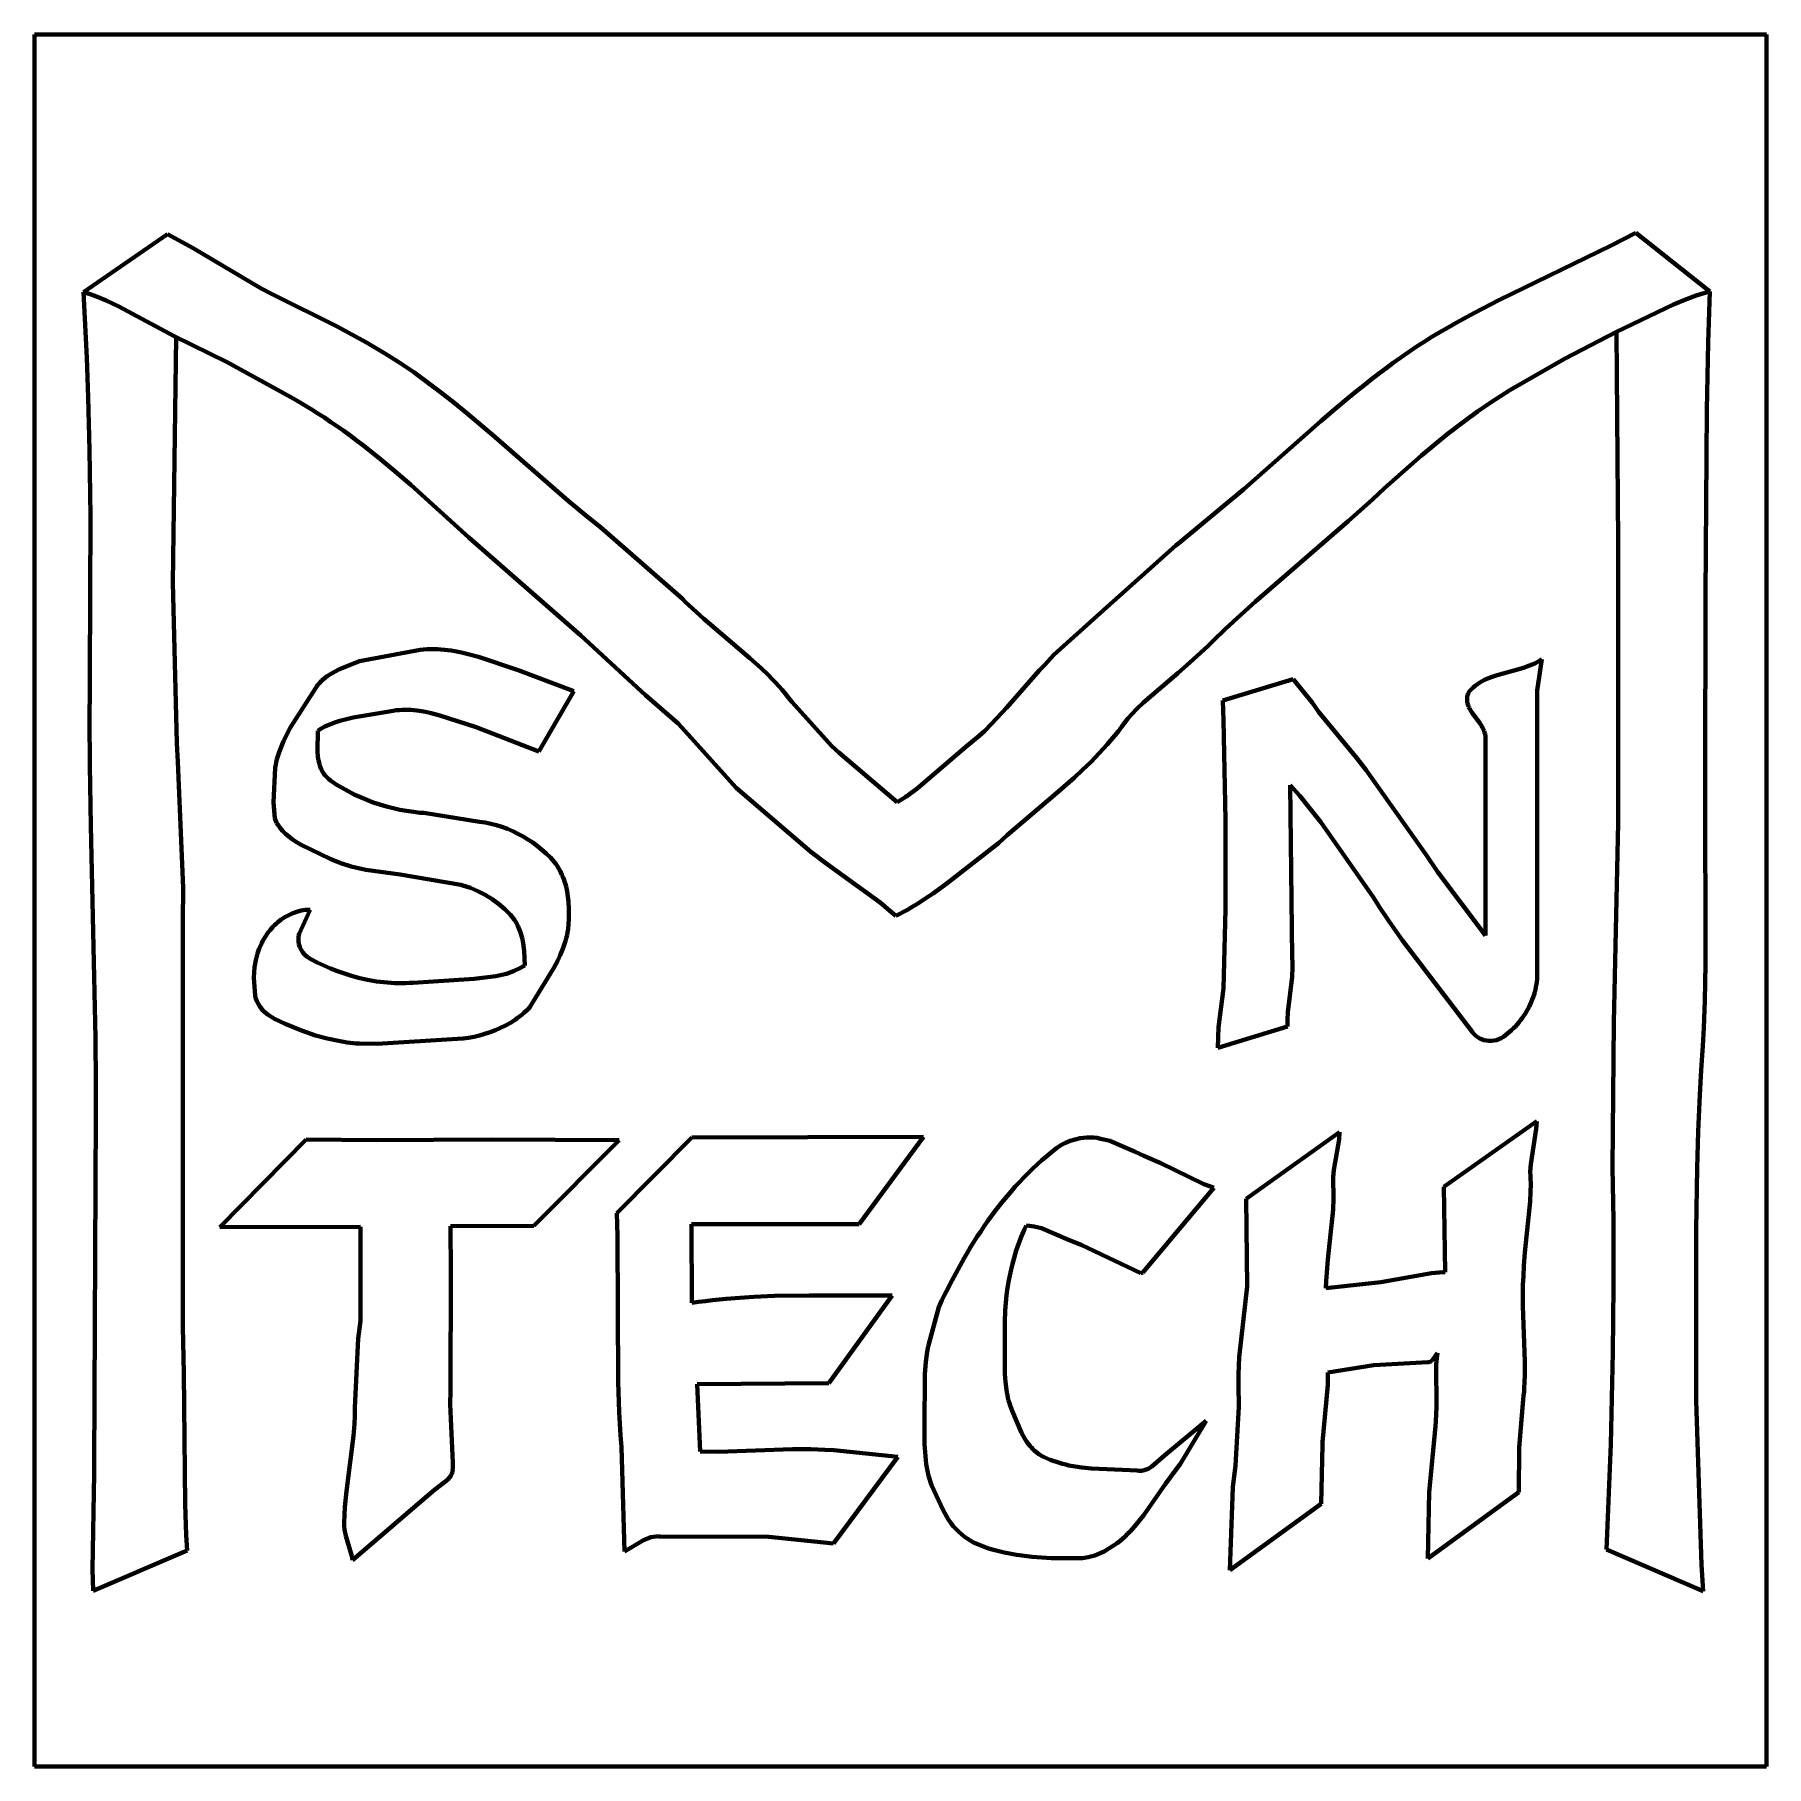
# Model space of a CAD drawing. Header units: millimetres. Extents: x 0 to 7.11, y 0 to 7.11.
import ezdxf

# ---------------------------------------------------------------- set-up
doc = ezdxf.new("R2010")
doc.units = ezdxf.units.MM
for name, color, linetype, lineweight in [('color#0000ffff', 7, 'CONTINUOUS', 100), ('color#008000ff', 7, 'CONTINUOUS', 100), ('color#800080ff', 7, 'CONTINUOUS', 100), ('color#ff0000ff', 7, 'CONTINUOUS', 100), ('color#ffffffff', 7, 'CONTINUOUS', 100)]:
    doc.layers.add(name, color=color, linetype=linetype, lineweight=lineweight)

msp = doc.modelspace()

# ---------------------------------------------------------------- linework, layer by layer
at = {"layer": 'color#0000ffff'}
for p, q in [((0.2, 6.0541), (0.5459, 6.2917)), ((0.5459, 6.2917), (0.6505, 6.2336)), ((6.4734, 6.2454), (6.5746, 6.2973)), ((6.5746, 6.2973), (6.8785, 6.0558)), ((0.6505, 6.2336), (0.9305, 6.0686)), ((6.0132, 6.021), (6.4734, 6.2454)), ((0.2274, 6.0452), (0.2, 6.0541)), ((0.2544, 6.0354), (0.2274, 6.0452)), ((0.9305, 6.0686), (0.976, 6.0449)), ((0.976, 6.0449), (1.2425, 5.9128)), ((6.8507, 6.0481), (6.8233, 6.0395)), ((6.8785, 6.0558), (6.8507, 6.0481)), ((0.2943, 6.0193), (0.2544, 6.0354)), ((0.3464, 5.9954), (0.2943, 6.0193)), ((0.5735, 5.8724), (0.3464, 5.9954)), ((5.9124, 5.9683), (6.0132, 6.021)), ((6.7296, 6.0032), (6.4962, 5.8912)), ((6.7827, 6.025), (6.7296, 6.0032)), ((6.8233, 6.0395), (6.7827, 6.025)), ((1.2425, 5.9128), (1.3628, 5.8464)), ((5.7708, 5.8893), (5.804, 5.9084)), ((5.804, 5.9084), (5.8377, 5.927)), ((5.8377, 5.927), (5.9124, 5.9683)), ((0.7912, 5.7658), (0.5735, 5.8724)), ((1.3628, 5.8464), (1.4414, 5.7997)), ((5.6734, 5.8285), (5.7055, 5.8493)), ((5.7055, 5.8493), (5.738, 5.8696)), ((5.738, 5.8696), (5.7708, 5.8893)), ((6.4962, 5.8912), (6.2822, 5.7793)), ((1.0525, 5.6219), (0.7912, 5.7658)), ((1.4414, 5.7997), (1.4995, 5.7631)), ((1.4995, 5.7631), (1.5566, 5.7251)), ((5.5484, 5.7406), (5.5792, 5.7633)), ((5.5792, 5.7633), (5.6103, 5.7855)), ((5.6103, 5.7855), (5.6417, 5.8072)), ((5.6417, 5.8072), (5.6734, 5.8285)), ((6.2822, 5.7793), (6.0575, 5.6507)), ((1.5566, 5.7251), (1.5847, 5.705)), ((1.5847, 5.705), (1.6124, 5.6846)), ((5.4576, 5.6706), (5.4876, 5.6943)), ((5.4876, 5.6943), (5.5179, 5.7177)), ((5.5179, 5.7177), (5.5484, 5.7406)), ((1.0805, 5.606), (1.0525, 5.6219)), ((1.6124, 5.6846), (1.6399, 5.664)), ((1.6399, 5.664), (1.6672, 5.6431)), ((1.6672, 5.6431), (1.7213, 5.6005)), ((5.3394, 5.5732), (5.3981, 5.6224)), ((5.3981, 5.6224), (5.4277, 5.6467)), ((5.4277, 5.6467), (5.4576, 5.6706)), ((6.0192, 5.6268), (5.9814, 5.6022)), ((6.0575, 5.6507), (6.0192, 5.6268)), ((1.1083, 5.5897), (1.0805, 5.606)), ((1.1358, 5.5729), (1.1083, 5.5897)), ((1.163, 5.5558), (1.1358, 5.5729)), ((1.1899, 5.5383), (1.163, 5.5558)), ((1.7213, 5.6005), (1.7746, 5.557)), ((1.7746, 5.557), (1.8797, 5.4682)), ((5.2813, 5.5233), (5.3394, 5.5732)), ((5.9256, 5.5639), (5.871, 5.5242)), ((5.9814, 5.6022), (5.9256, 5.5639)), ((1.2166, 5.5204), (1.1899, 5.5383)), ((1.243, 5.5022), (1.2166, 5.5204)), ((1.2692, 5.4836), (1.243, 5.5022)), ((1.2952, 5.4647), (1.2692, 5.4836)), ((4.9653, 5.2449), (5.2813, 5.5233)), ((5.871, 5.5242), (5.7996, 5.4691)), ((1.3209, 5.4456), (1.2952, 5.4647)), ((1.3465, 5.4261), (1.3209, 5.4456)), ((1.3718, 5.4064), (1.3465, 5.4261)), ((1.422, 5.3662), (1.3718, 5.4064)), ((1.8797, 5.4682), (2.1913, 5.1973)), ((5.7996, 5.4691), (5.6952, 5.383)), ((1.4714, 5.3251), (1.422, 5.3662)), ((5.6952, 5.383), (5.5435, 5.2483)), ((1.5446, 5.2622), (1.4714, 5.3251)), ((1.7826, 5.0461), (1.5446, 5.2622)), ((2.1913, 5.1973), (2.2705, 5.1312)), ((4.6985, 5.0234), (4.9653, 5.2449)), ((5.4943, 5.2025), (5.3942, 5.1128)), ((5.5435, 5.2483), (5.4943, 5.2025)), ((2.2705, 5.1312), (2.3241, 5.0881)), ((2.3241, 5.0881), (2.66, 4.7937)), ((5.3942, 5.1128), (5.0132, 4.7831)), ((2.2433, 4.6441), (1.7826, 5.0461)), ((4.3897, 4.7477), (4.6875, 5.0143)), ((4.6875, 5.0143), (4.6985, 5.0234)), ((2.66, 4.7937), (2.6713, 4.7825)), ((2.6713, 4.7825), (2.7014, 4.754)), ((5.0132, 4.7831), (4.9384, 4.7156)), ((2.7014, 4.754), (2.7477, 4.7126)), ((2.7477, 4.7126), (2.9373, 4.5511)), ((4.1856, 4.5637), (4.3897, 4.7477)), ((4.9384, 4.7156), (4.8893, 4.6698)), ((2.508, 4.3986), (2.2433, 4.6441)), ((4.8408, 4.6232), (4.8169, 4.5996)), ((4.8893, 4.6698), (4.8408, 4.6232)), ((4.1463, 4.5219), (4.1856, 4.5637)), ((4.8169, 4.5996), (4.7432, 4.533)), ((2.9373, 4.5511), (2.9832, 4.5093)), ((2.9832, 4.5093), (3.0129, 4.4805)), ((3.0129, 4.4805), (3.0275, 4.4658)), ((3.9905, 4.347), (4.1258, 4.5011)), ((4.1258, 4.5011), (4.1463, 4.5219)), ((4.6942, 4.4887), (4.5532, 4.3689)), ((4.7432, 4.533), (4.6942, 4.4887)), ((3.0275, 4.4658), (3.0418, 4.4509)), ((3.0418, 4.4509), (3.0558, 4.4357)), ((3.0558, 4.4357), (3.0696, 4.4202)), ((3.0696, 4.4202), (3.0831, 4.4044)), ((2.6425, 4.2826), (2.508, 4.3986)), ((3.0831, 4.4044), (3.0962, 4.3883)), ((3.0962, 4.3883), (3.1091, 4.3719)), ((3.1091, 4.3719), (3.2733, 4.1896)), ((3.9312, 4.2823), (3.9905, 4.347)), ((4.5248, 4.3413), (4.5067, 4.3222)), ((4.5532, 4.3689), (4.5248, 4.3413)), ((2.6962, 4.2232), (2.6425, 4.2826)), ((3.8999, 4.2515), (3.9312, 4.2823)), ((4.465, 4.2707), (4.4503, 4.2514)), ((4.4729, 4.2815), (4.465, 4.2707)), ((4.481, 4.292), (4.4729, 4.2815)), ((4.4893, 4.3023), (4.481, 4.292)), ((4.5067, 4.3222), (4.4893, 4.3023)), ((2.8807, 4.0187), (2.6962, 4.2232)), ((3.8236, 4.1863), (3.8557, 4.213)), ((3.8557, 4.213), (3.8782, 4.2319)), ((3.8782, 4.2319), (3.8999, 4.2515)), ((4.404, 4.1956), (4.388, 4.1777)), ((4.4198, 4.2139), (4.404, 4.1956)), ((4.4352, 4.2325), (4.4198, 4.2139)), ((4.4503, 4.2514), (4.4352, 4.2325)), ((3.2733, 4.1896), (3.3028, 4.1635)), ((3.3028, 4.1635), (3.5424, 3.9587)), ((3.6222, 4.0145), (3.8236, 4.1863)), ((4.338, 4.1256), (4.3034, 4.0921)), ((4.3549, 4.1427), (4.338, 4.1256)), ((4.3716, 4.1601), (4.3549, 4.1427)), ((4.388, 4.1777), (4.3716, 4.1601)), ((4.2681, 4.0594), (4.1957, 3.9957)), ((4.3034, 4.0921), (4.2681, 4.0594)), ((3.1485, 3.7879), (2.8807, 4.0187)), ((3.5773, 3.9817), (3.6222, 4.0145)), ((4.1957, 3.9957), (3.9938, 3.8233)), ((3.5424, 3.9587), (3.5773, 3.9817)), ((3.1873, 3.7557), (3.1485, 3.7879)), ((3.9581, 3.791), (3.7467, 3.6267)), ((3.9938, 3.8233), (3.9581, 3.791)), ((3.254, 3.7047), (3.1873, 3.7557)), ((3.4716, 3.5468), (3.254, 3.7047)), ((3.6598, 3.5645), (3.6299, 3.5451)), ((3.6892, 3.5846), (3.6598, 3.5645)), ((3.7467, 3.6267), (3.6892, 3.5846)), ((3.5108, 3.5151), (3.4716, 3.5468)), ((3.5363, 3.4932), (3.5108, 3.5151)), ((3.5523, 3.5011), (3.5363, 3.4932)), ((3.5682, 3.5094), (3.5523, 3.5011)), ((3.5839, 3.5179), (3.5682, 3.5094)), ((3.5994, 3.5267), (3.5839, 3.5179)), ((3.6299, 3.5451), (3.5994, 3.5267))]:
    msp.add_line(p, q, dxfattribs=at)
at = {"layer": 'color#008000ff'}
for p, q in [((5.7869, 2.3795), (6.1688, 2.6498)), ((6.1688, 2.6498), (6.1665, 2.6174)), ((0.7608, 2.214), (1.1156, 2.5739)), ((1.1156, 2.5739), (1.4033, 2.5715)), ((1.4033, 2.5715), (1.8741, 2.5739)), ((1.8741, 2.5739), (2.4001, 2.5711)), ((2.4001, 2.5711), (2.0496, 2.2194)), ((2.3907, 2.2716), (2.6989, 2.583)), ((2.6989, 2.583), (3.6502, 2.5851)), ((3.6502, 2.5851), (3.3862, 2.2259)), ((4.2139, 2.5503), (4.2327, 2.5601)), ((4.2327, 2.5601), (4.2522, 2.5683)), ((4.2522, 2.5683), (4.2725, 2.5748)), ((4.2725, 2.5748), (4.2932, 2.5794)), ((4.2932, 2.5794), (4.3071, 2.5814)), ((4.3071, 2.5814), (4.3212, 2.5825)), ((4.3212, 2.5825), (4.3353, 2.5827)), ((4.3353, 2.5827), (4.3493, 2.582)), ((4.3493, 2.582), (4.3633, 2.5803)), ((4.3633, 2.5803), (4.3772, 2.5775)), ((4.3772, 2.5775), (4.3909, 2.5738)), ((4.3909, 2.5738), (4.415, 2.5682)), ((4.415, 2.5682), (4.516, 2.5246)), ((4.9745, 2.3308), (5.3582, 2.6046)), ((5.3564, 2.5746), (5.3352, 2.4494)), ((5.3582, 2.6046), (5.3564, 2.5746)), ((6.1665, 2.6174), (6.1439, 2.4734)), ((4.1172, 2.4721), (4.1363, 2.4894)), ((4.1363, 2.4894), (4.1559, 2.5063)), ((4.1559, 2.5063), (4.1758, 2.5228)), ((4.1758, 2.5228), (4.1961, 2.5389)), ((4.1961, 2.5389), (4.2139, 2.5503)), ((4.516, 2.5246), (4.5552, 2.5071)), ((4.5552, 2.5071), (4.625, 2.4765)), ((4.0441, 2.3995), (4.0619, 2.4182)), ((4.0619, 2.4182), (4.0799, 2.4365)), ((4.0799, 2.4365), (4.0984, 2.4545)), ((4.0984, 2.4545), (4.1172, 2.4721)), ((4.625, 2.4765), (4.8017, 2.3913)), ((5.3325, 2.4197), (5.3323, 2.3972)), ((5.3352, 2.4494), (5.3325, 2.4197)), ((6.1439, 2.4734), (6.1418, 2.4411)), ((6.1418, 2.4411), (6.142, 2.4249)), ((6.142, 2.4249), (6.1424, 2.4167)), ((3.993, 2.3416), (4.0097, 2.3612)), ((4.0097, 2.3612), (4.0268, 2.3805)), ((4.0268, 2.3805), (4.0441, 2.3995)), ((4.8426, 2.3762), (4.5512, 2.0284)), ((4.8017, 2.3913), (4.8323, 2.3797)), ((4.8323, 2.3797), (4.8426, 2.3762)), ((5.3323, 2.3972), (5.3327, 2.3896)), ((5.3327, 2.3896), (5.3337, 2.3601)), ((5.3337, 2.3601), (5.3336, 2.3306)), ((5.7917, 2.0288), (5.7869, 2.3795)), ((6.1432, 2.3607), (6.1414, 2.3189)), ((6.1424, 2.4167), (6.1433, 2.3887)), ((6.1433, 2.3887), (6.1432, 2.3607)), ((3.9295, 2.2604), (3.9449, 2.2811)), ((3.9449, 2.2811), (3.9607, 2.3015)), ((3.9607, 2.3015), (3.9767, 2.3217)), ((3.9767, 2.3217), (3.993, 2.3416)), ((4.9789, 1.9711), (4.9745, 2.3308)), ((5.3318, 2.2864), (5.3105, 2.0811)), ((5.3336, 2.3306), (5.3318, 2.2864)), ((6.1414, 2.3189), (6.1192, 2.1106)), ((1.3387, 2.2152), (0.7608, 2.214)), ((1.3381, 1.83), (1.3387, 2.2152)), ((2.0496, 2.2194), (1.7075, 2.2176)), ((1.7075, 2.2176), (1.7094, 2.028)), ((2.3929, 2.1773), (2.3907, 2.2716)), ((3.3862, 2.2259), (2.6976, 2.226)), ((2.6976, 2.226), (2.6982, 1.9029)), ((3.8852, 2.1969), (3.8997, 2.2183)), ((3.8997, 2.2183), (3.9145, 2.2395)), ((3.9145, 2.2395), (3.9295, 2.2604)), ((4.0654, 2.2063), (4.0528, 2.1774)), ((4.0721, 2.2205), (4.0654, 2.2063)), ((4.085, 2.2198), (4.0721, 2.2205)), ((4.1039, 2.2173), (4.085, 2.2198)), ((4.1346, 2.21), (4.1039, 2.2173)), ((4.245, 2.162), (4.1346, 2.21)), ((2.3966, 1.5797), (2.3929, 2.1773)), ((3.8435, 2.1316), (3.8571, 2.1536)), ((3.8571, 2.1536), (3.871, 2.1754)), ((3.871, 2.1754), (3.8852, 2.1969)), ((4.0414, 2.1482), (4.0311, 2.1185)), ((4.0528, 2.1774), (4.0414, 2.1482)), ((4.2974, 2.1414), (4.245, 2.162)), ((4.5421, 2.0258), (4.2974, 2.1414)), ((3.7918, 2.0422), (3.8171, 2.0872)), ((3.8171, 2.0872), (3.8302, 2.1095)), ((3.8302, 2.1095), (3.8435, 2.1316)), ((4.0219, 2.0885), (4.0137, 2.0582)), ((4.0311, 2.1185), (4.0219, 2.0885)), ((5.3105, 2.0811), (5.3033, 1.9929)), ((6.1192, 2.1106), (6.1149, 2.0549)), ((1.7094, 2.028), (1.7077, 1.5414)), ((3.7441, 1.9509), (3.7675, 1.9968)), ((3.7675, 1.9968), (3.7918, 2.0422)), ((4.0006, 1.9967), (3.9955, 1.9657)), ((4.0066, 2.0276), (4.0006, 1.9967)), ((4.0137, 2.0582), (4.0066, 2.0276)), ((4.5512, 2.0284), (4.5421, 2.0258)), ((5.3033, 1.9929), (5.3022, 1.9634)), ((5.5286, 1.9886), (5.7366, 2.0257)), ((5.7366, 2.0257), (5.7825, 2.0287)), ((5.7825, 2.0287), (5.7917, 2.0288)), ((6.1135, 2.013), (6.1114, 1.978)), ((6.1149, 2.0549), (6.1135, 2.013)), ((2.8394, 1.9197), (2.8961, 1.9243)), ((2.8961, 1.9243), (2.9528, 1.9278)), ((2.9528, 1.9278), (3.038, 1.9315)), ((3.038, 1.9315), (3.1802, 1.9341)), ((3.1802, 1.9341), (3.5216, 1.9331)), ((3.5216, 1.9331), (3.261, 1.5731)), ((3.7253, 1.9149), (3.736, 1.9367)), ((3.736, 1.9367), (3.7441, 1.9509)), ((3.9913, 1.9345), (3.9881, 1.9032)), ((3.9955, 1.9657), (3.9913, 1.9345)), ((4.9469, 1.6802), (4.9789, 1.9711)), ((5.3022, 1.9634), (5.5286, 1.9886)), ((6.1114, 1.978), (6.1104, 1.9429)), ((6.1104, 1.9429), (6.1106, 1.8903)), ((2.6982, 1.9029), (2.7264, 1.907)), ((2.7264, 1.907), (2.7546, 1.9106)), ((2.7546, 1.9106), (2.7829, 1.914)), ((2.7829, 1.914), (2.8394, 1.9197)), ((3.6708, 1.729), (3.7132, 1.885)), ((3.7132, 1.885), (3.7253, 1.9149)), ((3.9859, 1.8718), (3.9841, 1.8246)), ((3.9881, 1.9032), (3.9859, 1.8718)), ((6.1106, 1.8903), (6.1194, 1.6622)), ((1.3285, 1.7563), (1.3381, 1.83)), ((3.9841, 1.8246), (3.9843, 1.7775)), ((1.315, 1.4717), (1.3285, 1.7563)), ((3.664, 1.6942), (3.6683, 1.7174)), ((3.6683, 1.7174), (3.6708, 1.729)), ((3.9843, 1.7775), (3.9845, 1.6114)), ((3.6553, 1.6122), (3.6592, 1.6592)), ((3.6592, 1.6592), (3.664, 1.6942)), ((4.9438, 1.6106), (4.9469, 1.6802)), ((5.4991, 1.6476), (5.3097, 1.6178)), ((5.7204, 1.6603), (5.4991, 1.6476)), ((5.7248, 1.6602), (5.7204, 1.6603)), ((5.7306, 1.6615), (5.7248, 1.6602)), ((5.7372, 1.6652), (5.7306, 1.6615)), ((5.7611, 1.6979), (5.7372, 1.6652)), ((5.7558, 1.6497), (5.7596, 1.6883)), ((5.7559, 1.4755), (5.7558, 1.6497)), ((5.7596, 1.6883), (5.7611, 1.6979)), ((6.1194, 1.6622), (6.1194, 1.6096)), ((2.4005, 1.4539), (2.3966, 1.5797)), ((3.261, 1.5731), (2.7208, 1.5691)), ((2.7208, 1.5691), (2.7324, 1.2923)), ((3.6535, 1.388), (3.6553, 1.6122)), ((3.9845, 1.6114), (3.9865, 1.5784)), ((3.9865, 1.5784), (3.9888, 1.5565)), ((4.9439, 1.5687), (4.9438, 1.6106)), ((4.9448, 1.4767), (4.9439, 1.5687)), ((5.3097, 1.5663), (5.2889, 1.3309)), ((5.3097, 1.6178), (5.3097, 1.5663)), ((6.1182, 1.5745), (6.1172, 1.557)), ((6.1194, 1.6096), (6.1182, 1.5745)), ((1.7077, 1.5414), (1.7063, 1.4867)), ((3.9888, 1.5565), (3.9922, 1.5348)), ((3.9922, 1.5348), (3.9943, 1.524)), ((3.9943, 1.524), (3.9968, 1.5133)), ((3.9968, 1.5133), (3.9995, 1.5026)), ((3.9995, 1.5026), (4.0026, 1.492)), ((6.1122, 1.5045), (6.0963, 1.3092)), ((6.1142, 1.522), (6.1122, 1.5045)), ((6.1159, 1.5395), (6.1142, 1.522)), ((6.1172, 1.557), (6.1159, 1.5395)), ((1.3136, 1.4063), (1.3149, 1.439)), ((1.3149, 1.439), (1.315, 1.4717)), ((1.7063, 1.4867), (1.7175, 1.2459)), ((2.4054, 1.3597), (2.4005, 1.4539)), ((4.0026, 1.492), (4.0061, 1.4814)), ((4.0061, 1.4814), (4.01, 1.471)), ((4.01, 1.471), (4.0143, 1.4606)), ((4.0143, 1.4606), (4.0525, 1.3699)), ((4.9317, 1.2355), (4.9448, 1.4767)), ((5.7532, 1.4174), (5.7559, 1.4755)), ((1.2805, 1.1301), (1.3099, 1.3574)), ((1.3099, 1.3574), (1.3136, 1.4063)), ((2.41, 1.3104), (2.4054, 1.3597)), ((3.6536, 1.3227), (3.6535, 1.388)), ((4.0525, 1.3699), (4.0644, 1.3482)), ((4.6391, 1.2767), (4.8112, 1.4192)), ((4.8112, 1.4192), (4.7044, 1.2405)), ((5.7264, 1.1253), (5.7525, 1.3972)), ((5.7525, 1.3972), (5.7532, 1.4174)), ((2.4227, 0.8819), (2.41, 1.3104)), ((2.7324, 1.2923), (2.8082, 1.2918)), ((2.8082, 1.2918), (3.1115, 1.3019)), ((3.1115, 1.3019), (3.1873, 1.3021)), ((3.1873, 1.3021), (3.2442, 1.3002)), ((3.2442, 1.3002), (3.2821, 1.2978)), ((3.2821, 1.2978), (3.544, 1.2709)), ((3.6612, 1.2413), (3.6536, 1.3227)), ((4.0644, 1.3482), (4.0731, 1.3344)), ((4.0731, 1.3344), (4.0826, 1.3213)), ((4.0826, 1.3213), (4.0877, 1.3151)), ((4.0877, 1.3151), (4.0931, 1.309)), ((4.0931, 1.309), (4.0986, 1.3032)), ((4.0986, 1.3032), (4.1044, 1.2976)), ((4.1044, 1.2976), (4.1105, 1.2923)), ((4.1105, 1.2923), (4.1169, 1.2873)), ((4.1169, 1.2873), (4.1236, 1.2825)), ((4.1236, 1.2825), (4.1305, 1.2781)), ((5.2883, 1.3206), (5.283, 1.0785)), ((5.2889, 1.3309), (5.2883, 1.3206)), ((6.0963, 1.3092), (6.0941, 1.1262)), ((1.7156, 1.2098), (1.7143, 1.2055)), ((1.7165, 1.2143), (1.7156, 1.2098)), ((1.7171, 1.219), (1.7165, 1.2143)), ((1.7174, 1.2239), (1.7171, 1.219)), ((1.7175, 1.2459), (1.7174, 1.2239)), ((3.544, 1.2709), (3.2801, 0.9146)), ((3.6712, 1.1933), (3.6612, 1.2413)), ((4.1305, 1.2781), (4.1378, 1.274)), ((4.1378, 1.274), (4.1454, 1.2702)), ((4.1454, 1.2702), (4.1578, 1.2645)), ((4.1578, 1.2645), (4.1703, 1.2592)), ((4.1703, 1.2592), (4.1828, 1.2544)), ((4.1828, 1.2544), (4.1955, 1.2499)), ((4.1955, 1.2499), (4.2083, 1.2459)), ((4.2083, 1.2459), (4.2212, 1.2422)), ((4.2212, 1.2422), (4.2341, 1.2389)), ((4.2341, 1.2389), (4.2472, 1.2359)), ((4.2472, 1.2359), (4.2734, 1.2308)), ((4.2734, 1.2308), (4.3, 1.2268)), ((4.3, 1.2268), (4.3401, 1.2225)), ((4.3401, 1.2225), (4.5285, 1.2145)), ((4.5285, 1.2145), (4.5334, 1.2139)), ((4.5334, 1.2139), (4.5381, 1.2136)), ((4.5381, 1.2136), (4.5427, 1.2137)), ((4.5427, 1.2137), (4.5472, 1.2141)), ((4.5472, 1.2141), (4.5559, 1.2157)), ((4.5559, 1.2157), (4.5642, 1.2185)), ((4.5642, 1.2185), (4.5722, 1.2221)), ((4.5722, 1.2221), (4.5873, 1.2317)), ((4.5873, 1.2317), (4.6391, 1.2767)), ((4.6865, 1.2182), (4.6442, 1.1601)), ((4.7044, 1.2405), (4.6865, 1.2182)), ((4.9209, 1.1471), (4.9317, 1.2355)), ((1.6478, 1.1402), (1.634, 1.1292)), ((1.6954, 1.1763), (1.6478, 1.1402)), ((1.7041, 1.1862), (1.6954, 1.1763)), ((1.709, 1.1935), (1.7041, 1.1862)), ((1.7128, 1.2013), (1.709, 1.1935)), ((1.7143, 1.2055), (1.7128, 1.2013)), ((3.6834, 1.1543), (3.6712, 1.1933)), ((3.7306, 1.0519), (3.6834, 1.1543)), ((4.6442, 1.1601), (4.5534, 1.0304)), ((4.908, 0.8061), (4.9209, 1.1471)), ((1.274, 1.065), (1.2805, 1.1301)), ((1.634, 1.1292), (1.305, 0.847)), ((5.283, 1.0785), (4.908, 0.8061)), ((6.0941, 1.1262), (5.7204, 0.8535)), ((5.7204, 0.8535), (5.7264, 1.1253)), ((1.2707, 0.9887), (1.2708, 0.9996)), ((1.2708, 0.9996), (1.2719, 1.0323)), ((1.2719, 1.0323), (1.274, 1.065)), ((3.7511, 1.0152), (3.7306, 1.0519)), ((3.7632, 0.9979), (3.7511, 1.0152)), ((3.7721, 0.987), (3.7632, 0.9979)), ((4.5357, 1.0078), (4.5173, 0.9859)), ((4.5534, 1.0304), (4.5357, 1.0078)), ((1.2723, 0.9726), (1.2707, 0.9887)), ((1.2782, 0.9463), (1.2723, 0.9726)), ((1.3029, 0.8632), (1.2782, 0.9463)), ((2.4999, 0.9282), (2.4227, 0.8819)), ((2.5201, 0.9372), (2.4999, 0.9282)), ((2.5306, 0.9406), (2.5201, 0.9372)), ((2.5413, 0.943), (2.5306, 0.9406)), ((2.5524, 0.9444), (2.5413, 0.943)), ((2.558, 0.9446), (2.5524, 0.9444)), ((2.5638, 0.9445), (2.558, 0.9446)), ((2.5697, 0.944), (2.5638, 0.9445)), ((3.015, 0.9423), (2.5697, 0.944)), ((3.2801, 0.9146), (3.015, 0.9423)), ((3.7819, 0.9766), (3.7721, 0.987)), ((3.7933, 0.9644), (3.7819, 0.9766)), ((3.8184, 0.9428), (3.7933, 0.9644)), ((3.8558, 0.9193), (3.8184, 0.9428)), ((4.4562, 0.9253), (4.4449, 0.9161)), ((4.4671, 0.9347), (4.4562, 0.9253)), ((4.4777, 0.9445), (4.4671, 0.9347)), ((4.488, 0.9545), (4.4777, 0.9445)), ((4.498, 0.9647), (4.488, 0.9545)), ((4.5078, 0.9752), (4.498, 0.9647)), ((4.5173, 0.9859), (4.5078, 0.9752)), ((1.305, 0.847), (1.3029, 0.8632)), ((3.9174, 0.8946), (3.8558, 0.9193)), ((3.9426, 0.8878), (3.9174, 0.8946)), ((3.9807, 0.8788), (3.9426, 0.8878)), ((4.0319, 0.8692), (3.9807, 0.8788)), ((4.0965, 0.8607), (4.0319, 0.8692)), ((4.1745, 0.8551), (4.0965, 0.8607)), ((4.2919, 0.8545), (4.1745, 0.8551)), ((4.3035, 0.8553), (4.2919, 0.8545)), ((4.3263, 0.8589), (4.3035, 0.8553)), ((4.354, 0.8665), (4.3263, 0.8589)), ((4.3912, 0.8823), (4.354, 0.8665)), ((4.4449, 0.9161), (4.3912, 0.8823))]:
    msp.add_line(p, q, dxfattribs=at)
at = {"layer": 'color#800080ff'}
for p, q in [((1.3337, 4.5385), (1.5826, 4.5848)), ((1.5826, 4.5848), (1.5971, 4.5863)), ((1.5971, 4.5863), (1.6115, 4.5873)), ((1.6115, 4.5873), (1.6258, 4.5878)), ((1.6258, 4.5878), (1.6401, 4.5878)), ((1.6401, 4.5878), (1.6544, 4.5874)), ((1.6544, 4.5874), (1.6686, 4.5866)), ((1.6686, 4.5866), (1.6827, 4.5854)), ((1.6827, 4.5854), (1.6968, 4.5837)), ((1.6968, 4.5837), (1.7109, 4.5818)), ((1.7109, 4.5818), (1.7249, 4.5795)), ((1.7249, 4.5795), (1.7529, 4.5739)), ((1.7529, 4.5739), (1.7806, 4.5673)), ((1.7806, 4.5673), (1.822, 4.5557)), ((1.822, 4.5557), (1.9849, 4.501)), ((1.2008, 4.4761), (1.2191, 4.4882)), ((1.2191, 4.4882), (1.2517, 4.5054)), ((1.2517, 4.5054), (1.3337, 4.5385)), ((1.9849, 4.501), (2.214, 4.4145)), ((5.9845, 4.4743), (6.0061, 4.4815)), ((6.0061, 4.4815), (6.0952, 4.5059)), ((6.0952, 4.5059), (6.1173, 4.5126)), ((6.1173, 4.5126), (6.1281, 4.5163)), ((6.1281, 4.5163), (6.1388, 4.5203)), ((6.1388, 4.5203), (6.1493, 4.5247)), ((6.1493, 4.5247), (6.1597, 4.5294)), ((6.1597, 4.5294), (6.1698, 4.5345)), ((6.1893, 4.5463), (6.1696, 4.4183)), ((6.1698, 4.5345), (6.1797, 4.5402)), ((6.1797, 4.5402), (6.1893, 4.5463)), ((1.0493, 4.2651), (1.1547, 4.4291)), ((1.1547, 4.4291), (1.1591, 4.4353)), ((1.1591, 4.4353), (1.1636, 4.4412)), ((1.1636, 4.4412), (1.1684, 4.4469)), ((1.1684, 4.4469), (1.1785, 4.4575)), ((1.1785, 4.4575), (1.1893, 4.4672)), ((1.1893, 4.4672), (1.2008, 4.4761)), ((2.214, 4.4145), (2.0705, 4.1671)), ((4.8787, 4.3765), (5.1677, 4.4647)), ((5.1677, 4.4647), (5.2456, 4.3687)), ((5.887, 4.4061), (5.8905, 4.4137)), ((5.8905, 4.4137), (5.8985, 4.4223)), ((5.8985, 4.4223), (5.9068, 4.4303)), ((5.9068, 4.4303), (5.9155, 4.4376)), ((5.9155, 4.4376), (5.9246, 4.4443)), ((5.9246, 4.4443), (5.9339, 4.4504)), ((5.9339, 4.4504), (5.9436, 4.456)), ((5.9436, 4.456), (5.9535, 4.4612)), ((5.9535, 4.4612), (5.9636, 4.4659)), ((5.9636, 4.4659), (5.974, 4.4703)), ((5.974, 4.4703), (5.9845, 4.4743)), ((6.1696, 4.4183), (6.1695, 3.2767)), ((1.509, 4.3384), (1.4969, 4.3377)), ((1.5211, 4.3386), (1.509, 4.3384)), ((1.5332, 4.3385), (1.5211, 4.3386)), ((1.5452, 4.3379), (1.5332, 4.3385)), ((1.5571, 4.337), (1.5452, 4.3379)), ((4.8817, 4.295), (4.8787, 4.3765)), ((5.2456, 4.3687), (5.2736, 4.3284)), ((5.8821, 4.3844), (5.8829, 4.3914)), ((5.8821, 4.3775), (5.8821, 4.3844)), ((5.8828, 4.3708), (5.8821, 4.3775)), ((5.8842, 4.3642), (5.8828, 4.3708)), ((5.8829, 4.3914), (5.8845, 4.3987)), ((5.8861, 4.3577), (5.8842, 4.3642)), ((5.8845, 4.3987), (5.887, 4.4061)), ((5.8886, 4.3513), (5.8861, 4.3577)), ((5.8916, 4.345), (5.8886, 4.3513)), ((5.895, 4.3388), (5.8916, 4.345)), ((5.9028, 4.3265), (5.895, 4.3388)), ((1.1918, 4.2694), (1.1818, 4.2643)), ((1.2019, 4.2741), (1.1918, 4.2694)), ((1.2121, 4.2786), (1.2019, 4.2741)), ((1.2327, 4.2865), (1.2121, 4.2786)), ((1.2538, 4.2934), (1.2327, 4.2865)), ((1.2751, 4.2993), (1.2538, 4.2934)), ((1.3076, 4.3067), (1.2751, 4.2993)), ((1.4725, 4.3349), (1.3076, 4.3067)), ((1.4847, 4.3365), (1.4725, 4.3349)), ((1.4969, 4.3377), (1.4847, 4.3365)), ((1.5691, 4.3357), (1.5571, 4.337)), ((1.5809, 4.3341), (1.5691, 4.3357)), ((1.6046, 4.33), (1.5809, 4.3341)), ((1.6282, 4.3249), (1.6046, 4.33)), ((1.6633, 4.3156), (1.6282, 4.3249)), ((1.8132, 4.2678), (1.6633, 4.3156)), ((2.0705, 4.1671), (1.8132, 4.2678)), ((4.8906, 3.8873), (4.8817, 4.295)), ((5.2736, 4.3284), (5.43, 4.1394)), ((5.9341, 4.284), (5.9028, 4.3265)), ((5.9423, 4.2714), (5.9341, 4.284)), ((5.9459, 4.265), (5.9423, 4.2714)), ((1.0065, 4.1719), (1.022, 4.2099)), ((1.022, 4.2099), (1.0493, 4.2651)), ((1.1623, 4.2529), (1.1617, 4.1688)), ((1.172, 4.2588), (1.1623, 4.2529)), ((1.1818, 4.2643), (1.172, 4.2588)), ((5.9492, 4.2584), (5.9459, 4.265)), ((5.952, 4.2518), (5.9492, 4.2584)), ((5.9543, 4.245), (5.952, 4.2518)), ((5.9561, 4.238), (5.9543, 4.245)), ((5.9573, 4.2309), (5.9561, 4.238)), ((5.9578, 4.2236), (5.9573, 4.2309)), ((5.9578, 3.4113), (5.9578, 4.2236)), ((0.9878, 4.0998), (0.9952, 4.1363)), ((0.9952, 4.1363), (1.0039, 4.1648)), ((1.0039, 4.1648), (1.0065, 4.1719)), ((1.1617, 4.1688), (1.1636, 4.1458)), ((1.1636, 4.1458), (1.1658, 4.1309)), ((1.1658, 4.1309), (1.1692, 4.1163)), ((5.43, 4.1394), (5.4679, 4.0912)), ((0.9808, 3.9583), (0.9878, 4.0998)), ((1.1692, 4.1163), (1.1713, 4.1092)), ((1.1713, 4.1092), (1.1738, 4.1022)), ((1.1738, 4.1022), (1.1766, 4.0954)), ((1.1766, 4.0954), (1.1798, 4.0888)), ((1.1798, 4.0888), (1.1834, 4.0823)), ((1.1834, 4.0823), (1.1874, 4.0761)), ((1.1874, 4.0761), (1.1918, 4.07)), ((1.1918, 4.07), (1.1968, 4.0642)), ((1.1968, 4.0642), (1.2022, 4.0586)), ((1.2022, 4.0586), (1.2081, 4.0532)), ((5.4679, 4.0912), (5.7144, 3.7426)), ((1.2081, 4.0532), (1.2146, 4.0481)), ((1.2146, 4.0481), (1.2381, 4.0324)), ((1.2381, 4.0324), (1.2623, 4.0177)), ((1.2623, 4.0177), (1.287, 4.004)), ((1.287, 4.004), (1.3122, 3.9911)), ((1.3122, 3.9911), (1.3379, 3.9793)), ((5.1947, 3.985), (5.1553, 4.0296)), ((5.1553, 4.0296), (5.1645, 3.3209)), ((5.2327, 3.9393), (5.1947, 3.985)), ((0.9864, 3.8936), (0.9808, 3.9583)), ((1.3379, 3.9793), (1.364, 3.9684)), ((1.364, 3.9684), (1.3905, 3.9584)), ((1.3905, 3.9584), (1.4174, 3.9495)), ((1.4174, 3.9495), (1.4446, 3.9415)), ((1.4446, 3.9415), (1.472, 3.9345)), ((1.472, 3.9345), (1.4997, 3.9284)), ((1.4997, 3.9284), (1.5276, 3.9234)), ((1.5276, 3.9234), (1.5556, 3.9193)), ((1.5556, 3.9193), (1.5837, 3.9162)), ((1.5837, 3.9162), (1.5978, 3.9151)), ((1.5978, 3.9151), (1.8262, 3.8789)), ((5.2815, 3.8769), (5.2327, 3.9393)), ((0.9936, 3.8747), (0.9864, 3.8936)), ((1.0011, 3.8631), (0.9936, 3.8747)), ((1.0065, 3.8559), (1.0011, 3.8631)), ((1.012, 3.8489), (1.0065, 3.8559)), ((1.0179, 3.8422), (1.012, 3.8489)), ((1.0239, 3.8358), (1.0179, 3.8422)), ((1.8262, 3.8789), (1.8497, 3.8753)), ((1.8497, 3.8753), (1.873, 3.8706)), ((1.873, 3.8706), (1.896, 3.8646)), ((1.896, 3.8646), (1.9188, 3.8576)), ((1.9188, 3.8576), (1.9411, 3.8494)), ((1.9411, 3.8494), (1.9631, 3.8401)), ((1.9631, 3.8401), (1.9845, 3.8298)), ((4.8898, 3.5202), (4.8906, 3.8873)), ((5.4977, 3.5683), (5.2815, 3.8769)), ((1.0301, 3.8297), (1.0239, 3.8358)), ((1.0432, 3.818), (1.0301, 3.8297)), ((1.0569, 3.8073), (1.0432, 3.818)), ((1.0713, 3.7973), (1.0569, 3.8073)), ((1.0938, 3.7836), (1.0713, 3.7973)), ((1.2135, 3.7271), (1.0938, 3.7836)), ((1.9845, 3.8298), (2.0055, 3.8185)), ((2.0055, 3.8185), (2.0259, 3.8063)), ((2.0259, 3.8063), (2.0458, 3.7931)), ((2.0458, 3.7931), (2.065, 3.7789)), ((2.065, 3.7789), (2.0834, 3.7639)), ((1.2323, 3.7189), (1.2135, 3.7271)), ((1.2609, 3.7079), (1.2323, 3.7189)), ((1.2998, 3.6956), (1.2609, 3.7079)), ((2.0834, 3.7639), (2.1012, 3.7481)), ((2.1012, 3.7481), (2.1181, 3.7315)), ((2.1181, 3.7315), (2.1263, 3.7229)), ((2.1263, 3.7229), (2.1332, 3.7147)), ((2.1332, 3.7147), (2.1396, 3.7064)), ((2.1396, 3.7064), (2.1456, 3.6978)), ((2.1456, 3.6978), (2.1511, 3.689)), ((5.7144, 3.7426), (5.7621, 3.6721)), ((1.3594, 3.6814), (1.2998, 3.6956)), ((1.5012, 3.6628), (1.3594, 3.6814)), ((1.7498, 3.6197), (1.5012, 3.6628)), ((2.1511, 3.689), (2.1563, 3.6801)), ((2.1563, 3.6801), (2.1611, 3.6709)), ((2.1611, 3.6709), (2.1654, 3.6616)), ((2.1654, 3.6616), (2.1695, 3.6522)), ((2.1695, 3.6522), (2.1731, 3.6426)), ((2.1731, 3.6426), (2.1764, 3.6329)), ((2.1764, 3.6329), (2.1794, 3.623)), ((5.7621, 3.6721), (5.9578, 3.4113)), ((1.7578, 3.6174), (1.7498, 3.6197)), ((1.7894, 3.6069), (1.7578, 3.6174)), ((1.8201, 3.5938), (1.7894, 3.6069)), ((1.8498, 3.5784), (1.8201, 3.5938)), ((1.8783, 3.5608), (1.8498, 3.5784)), ((1.9053, 3.5412), (1.8783, 3.5608)), ((2.1794, 3.623), (2.1821, 3.6131)), ((2.1821, 3.6131), (2.1865, 3.5929)), ((2.1865, 3.5929), (2.1898, 3.5724)), ((2.1898, 3.5724), (2.192, 3.5517)), ((5.5231, 3.5283), (5.4977, 3.5683)), ((1.0201, 3.4824), (1.0277, 3.4872)), ((1.0277, 3.4872), (1.0355, 3.4918)), ((1.0355, 3.4918), (1.0434, 3.496)), ((1.0434, 3.496), (1.0516, 3.4999)), ((1.0516, 3.4999), (1.0598, 3.5035)), ((1.0598, 3.5035), (1.0683, 3.5066)), ((1.0683, 3.5066), (1.0768, 3.5094)), ((1.0768, 3.5094), (1.0855, 3.5119)), ((1.0855, 3.5119), (1.0944, 3.5139)), ((1.1308, 3.5177), (1.0859, 3.418)), ((1.0944, 3.5139), (1.1033, 3.5155)), ((1.1033, 3.5155), (1.1124, 3.5167)), ((1.1124, 3.5167), (1.1215, 3.5174)), ((1.1215, 3.5174), (1.1308, 3.5177)), ((1.9307, 3.5195), (1.9053, 3.5412)), ((1.9543, 3.4961), (1.9307, 3.5195)), ((1.9594, 3.4901), (1.9543, 3.4961)), ((1.9686, 3.4777), (1.9594, 3.4901)), ((2.192, 3.5517), (2.1937, 3.5203)), ((2.1937, 3.5203), (2.1933, 3.4786)), ((4.8818, 3.1941), (4.8898, 3.5202)), ((5.5626, 3.4692), (5.5231, 3.5283)), ((0.9502, 3.4117), (0.9554, 3.4192)), ((0.9554, 3.4192), (0.9608, 3.4265)), ((0.9608, 3.4265), (0.9665, 3.4336)), ((0.9665, 3.4336), (0.9724, 3.4406)), ((0.9724, 3.4406), (0.9786, 3.4473)), ((0.9786, 3.4473), (0.985, 3.4538)), ((0.985, 3.4538), (0.9916, 3.46)), ((0.9916, 3.46), (0.9984, 3.466)), ((0.9984, 3.466), (1.0054, 3.4717)), ((1.0054, 3.4717), (1.0127, 3.4772)), ((1.0127, 3.4772), (1.0201, 3.4824)), ((1.0859, 3.418), (1.084, 3.4096)), ((1.9768, 3.4649), (1.9686, 3.4777)), ((1.9839, 3.4515), (1.9768, 3.4649)), ((1.9901, 3.4378), (1.9839, 3.4515)), ((1.9954, 3.4237), (1.9901, 3.4378)), ((2.0018, 3.402), (1.9954, 3.4237)), ((2.1886, 3.4251), (2.1861, 3.4129)), ((2.1907, 3.4375), (2.1886, 3.4251)), ((2.1933, 3.4786), (2.1907, 3.4375)), ((5.6172, 3.3918), (5.5626, 3.4692)), ((0.9153, 3.338), (0.9226, 3.3586)), ((0.9226, 3.3586), (0.9285, 3.372)), ((0.9285, 3.372), (0.9323, 3.3802)), ((0.9323, 3.3802), (0.9363, 3.3883)), ((0.9363, 3.3883), (0.9407, 3.3962)), ((0.9407, 3.3962), (0.9453, 3.404)), ((0.9453, 3.404), (0.9502, 3.4117)), ((1.084, 3.4096), (1.0831, 3.4012)), ((1.0831, 3.4012), (1.0833, 3.3886)), ((1.0833, 3.3886), (1.0854, 3.3763)), ((1.0854, 3.3763), (1.0892, 3.3643)), ((1.0892, 3.3643), (1.0947, 3.3529)), ((1.0947, 3.3529), (1.1016, 3.3424)), ((1.1016, 3.3424), (1.1099, 3.3328)), ((2.0065, 3.3797), (2.0018, 3.402)), ((2.0105, 3.3495), (2.0065, 3.3797)), ((2.0125, 3.2885), (2.0105, 3.3495)), ((2.1679, 3.354), (2.1584, 3.3314)), ((2.1723, 3.3655), (2.1679, 3.354)), ((2.1763, 3.3772), (2.1723, 3.3655)), ((2.18, 3.3889), (2.1763, 3.3772)), ((2.1832, 3.4008), (2.18, 3.3889)), ((2.1861, 3.4129), (2.1832, 3.4008)), ((5.9045, 3.0149), (5.6172, 3.3918)), ((0.9006, 3.2375), (0.9033, 3.2812)), ((0.9033, 3.2812), (0.908, 3.3099)), ((0.908, 3.3099), (0.9153, 3.338)), ((1.1099, 3.3328), (1.1193, 3.3244)), ((1.1193, 3.3244), (1.1299, 3.3173)), ((1.1299, 3.3173), (1.1336, 3.3153)), ((1.1336, 3.3153), (1.1604, 3.3014)), ((1.1604, 3.3014), (1.1877, 3.2885)), ((1.1877, 3.2885), (1.2154, 3.2764)), ((1.2154, 3.2764), (1.2435, 3.2653)), ((1.9658, 3.265), (1.9929, 3.2774)), ((1.9929, 3.2774), (2.0125, 3.2885)), ((2.1303, 3.2764), (2.0463, 3.1385)), ((2.1478, 3.3091), (2.1303, 3.2764)), ((2.1584, 3.3314), (2.1478, 3.3091)), ((5.1657, 3.2816), (5.1634, 3.2425)), ((5.1645, 3.3209), (5.1656, 3.3012)), ((5.1656, 3.3012), (5.1657, 3.2816)), ((6.1695, 3.2767), (6.1701, 3.2657)), ((0.9053, 3.1649), (0.9006, 3.2375)), ((1.2435, 3.2653), (1.272, 3.2552)), ((1.272, 3.2552), (1.3009, 3.2461)), ((1.3009, 3.2461), (1.3301, 3.2382)), ((1.3301, 3.2382), (1.3595, 3.2313)), ((1.3595, 3.2313), (1.3892, 3.2257)), ((1.3892, 3.2257), (1.4041, 3.2233)), ((1.4041, 3.2233), (1.419, 3.2213)), ((1.419, 3.2213), (1.434, 3.2196)), ((1.434, 3.2196), (1.449, 3.2182)), ((1.449, 3.2182), (1.4641, 3.2171)), ((1.4641, 3.2171), (1.4792, 3.2164)), ((1.4792, 3.2164), (1.4943, 3.216)), ((1.4943, 3.216), (1.5094, 3.2159)), ((1.5094, 3.2159), (1.5245, 3.2163)), ((1.5245, 3.2163), (1.5396, 3.217)), ((1.5396, 3.217), (1.5548, 3.218)), ((1.5548, 3.218), (1.8051, 3.2341)), ((1.8051, 3.2341), (1.8941, 3.2444)), ((1.8941, 3.2444), (1.9377, 3.2551)), ((1.9377, 3.2551), (1.9658, 3.265)), ((5.1634, 3.2425), (5.1458, 3.0965)), ((6.165, 3.2008), (6.1627, 3.1902)), ((6.1669, 3.2115), (6.165, 3.2008)), ((6.1684, 3.2222), (6.1669, 3.2115)), ((6.1694, 3.233), (6.1684, 3.2222)), ((6.1701, 3.2439), (6.1694, 3.233)), ((6.1701, 3.2657), (6.1703, 3.2548)), ((6.1703, 3.2548), (6.1701, 3.2439)), ((0.9076, 3.1561), (0.9053, 3.1649)), ((0.914, 3.1395), (0.9076, 3.1561)), ((0.9249, 3.1203), (0.914, 3.1395)), ((2.0463, 3.1385), (2.0341, 3.1172)), ((4.8611, 3.0354), (4.8818, 3.1941)), ((6.1457, 3.1386), (6.1413, 3.1286)), ((6.1498, 3.1487), (6.1457, 3.1386)), ((6.1536, 3.1589), (6.1498, 3.1487)), ((6.157, 3.1692), (6.1536, 3.1589)), ((6.16, 3.1796), (6.157, 3.1692)), ((6.1627, 3.1902), (6.16, 3.1796)), ((0.9388, 3.1031), (0.9249, 3.1203)), ((0.9588, 3.0855), (0.9388, 3.1031)), ((0.9856, 3.0695), (0.9588, 3.0855)), ((1.0293, 3.0488), (0.9856, 3.0695)), ((1.9727, 3.066), (1.9535, 3.0537)), ((1.9821, 3.0725), (1.9727, 3.066)), ((1.9913, 3.0793), (1.9821, 3.0725)), ((2.0003, 3.0864), (1.9913, 3.0793)), ((2.009, 3.0937), (2.0003, 3.0864)), ((2.0176, 3.1013), (2.009, 3.0937)), ((2.026, 3.1091), (2.0176, 3.1013)), ((2.0341, 3.1172), (2.026, 3.1091)), ((5.1458, 3.0965), (5.1443, 3.0671)), ((5.1443, 3.0671), (5.1445, 3.0475)), ((6.1015, 3.0635), (6.0947, 3.055)), ((6.1081, 3.0723), (6.1015, 3.0635)), ((6.1144, 3.0812), (6.1081, 3.0723)), ((6.1203, 3.0904), (6.1144, 3.0812)), ((6.126, 3.0997), (6.1203, 3.0904)), ((6.1314, 3.1092), (6.126, 3.0997)), ((6.1365, 3.1188), (6.1314, 3.1092)), ((6.1413, 3.1286), (6.1365, 3.1188)), ((1.0965, 3.0212), (1.0293, 3.0488)), ((1.1539, 3.0018), (1.0965, 3.0212)), ((1.2006, 2.989), (1.1539, 3.0018)), ((1.2479, 2.9789), (1.2006, 2.989)), ((1.7365, 2.9871), (1.4062, 2.967)), ((1.7592, 2.9891), (1.7365, 2.9871)), ((1.7819, 2.9921), (1.7592, 2.9891)), ((1.8044, 2.9962), (1.7819, 2.9921)), ((1.8268, 3.0013), (1.8044, 2.9962)), ((1.8489, 3.0074), (1.8268, 3.0013)), ((1.8707, 3.0146), (1.8489, 3.0074)), ((1.8921, 3.0228), (1.8707, 3.0146)), ((1.9131, 3.0321), (1.8921, 3.0228)), ((1.9336, 3.0424), (1.9131, 3.0321)), ((1.9535, 3.0537), (1.9336, 3.0424)), ((5.1449, 3.0376), (4.8581, 2.9512)), ((4.8581, 2.9512), (4.8611, 3.0354)), ((5.1445, 3.0475), (5.1449, 3.0376)), ((5.9078, 3.0105), (5.9045, 3.0149)), ((5.9114, 3.0063), (5.9078, 3.0105)), ((5.9151, 3.0025), (5.9114, 3.0063)), ((5.9191, 2.9989), (5.9151, 3.0025)), ((5.9232, 2.9957), (5.9191, 2.9989)), ((5.9276, 2.9927), (5.9232, 2.9957)), ((5.932, 2.99), (5.9276, 2.9927)), ((5.9367, 2.9876), (5.932, 2.99)), ((5.9414, 2.9855), (5.9367, 2.9876)), ((6.0227, 2.9901), (6.013, 2.9857)), ((6.0318, 2.9955), (6.0227, 2.9901)), ((6.0404, 3.002), (6.0318, 2.9955)), ((6.0488, 3.0088), (6.0404, 3.002)), ((6.057, 3.0159), (6.0488, 3.0088)), ((6.065, 3.0232), (6.057, 3.0159)), ((6.0728, 3.0308), (6.065, 3.0232)), ((6.0803, 3.0386), (6.0728, 3.0308)), ((6.0877, 3.0467), (6.0803, 3.0386)), ((6.0947, 3.055), (6.0877, 3.0467)), ((1.2838, 2.9731), (1.2479, 2.9789)), ((1.3199, 2.969), (1.2838, 2.9731)), ((1.3343, 2.9683), (1.3199, 2.969)), ((1.4062, 2.967), (1.3343, 2.9683)), ((5.9512, 2.9822), (5.9414, 2.9855)), ((5.9614, 2.98), (5.9512, 2.9822)), ((5.9718, 2.9789), (5.9614, 2.98)), ((5.9822, 2.979), (5.9718, 2.9789)), ((5.9927, 2.9801), (5.9822, 2.979)), ((6.003, 2.9824), (5.9927, 2.9801)), ((6.013, 2.9857), (6.003, 2.9824))]:
    msp.add_line(p, q, dxfattribs=at)
at = {"layer": 'color#ff0000ff'}
for p, q in [((0.2, 6.0541), (0.2274, 6.0452)), ((0.2061, 5.946), (0.2, 6.0541)), ((0.2274, 6.0452), (0.2544, 6.0354)), ((6.8233, 6.0395), (6.8507, 6.0481)), ((6.8507, 6.0481), (6.8785, 6.0558)), ((6.8785, 6.0558), (6.8722, 5.8475)), ((0.2544, 6.0354), (0.2943, 6.0193)), ((0.2943, 6.0193), (0.3464, 5.9954)), ((0.3464, 5.9954), (0.5735, 5.8724)), ((6.4962, 5.8912), (6.7296, 6.0032)), ((6.7296, 6.0032), (6.7827, 6.025)), ((6.7827, 6.025), (6.8233, 6.0395)), ((0.2138, 5.7839), (0.2061, 5.946)), ((0.5818, 5.8679), (0.5678, 4.8615)), ((0.5735, 5.8724), (0.5818, 5.8679)), ((6.5027, 5.028), (6.4962, 5.8912)), ((6.8722, 5.8475), (6.8665, 5.5698)), ((0.2199, 5.6217), (0.2138, 5.7839)), ((0.2255, 5.4053), (0.2199, 5.6217)), ((6.8665, 5.5698), (6.8613, 4.806)), ((0.2292, 5.1347), (0.2255, 5.4053)), ((0.2268, 4.4853), (0.2292, 5.1347)), ((6.5024, 3.875), (6.5027, 5.028)), ((0.5678, 4.8615), (0.5838, 4.2011)), ((6.8613, 4.806), (6.8602, 4.0421)), ((0.2262, 4.4231), (0.2268, 4.4853)), ((0.2258, 4.2985), (0.2262, 4.4231)), ((0.2269, 4.1117), (0.2258, 4.2985)), ((0.5838, 4.2011), (0.5884, 4.125)), ((0.5884, 4.125), (0.6097, 3.6077)), ((0.2308, 3.8627), (0.2269, 4.1117)), ((6.8602, 4.0421), (6.8617, 3.2946)), ((0.2498, 2.9912), (0.2308, 3.8627)), ((6.4849, 3.0552), (6.5024, 3.875)), ((0.6097, 3.6077), (0.6091, 3.4726)), ((0.6091, 3.4726), (0.6087, 1.8053)), ((6.8617, 3.2946), (6.8586, 3.1452)), ((6.8586, 3.1452), (6.8543, 3.0332)), ((0.2513, 2.8044), (0.2498, 2.9912)), ((6.4795, 2.4587), (6.4849, 3.0552)), ((6.8543, 3.0332), (6.8503, 2.9585)), ((6.8503, 2.9585), (6.8438, 2.8582)), ((6.8438, 2.8582), (6.8383, 2.7578)), ((0.2512, 2.6798), (0.2513, 2.8044)), ((6.8383, 2.7578), (6.8317, 2.6072)), ((0.2447, 1.2362), (0.2512, 2.6798)), ((6.8317, 2.6072), (6.827, 2.4565)), ((6.483, 2.2423), (6.4795, 2.4587)), ((6.827, 2.4565), (6.8225, 2.2052)), ((6.484, 1.9718), (6.483, 2.2423)), ((6.8225, 2.2052), (6.8226, 1.5014)), ((6.4813, 1.7012), (6.484, 1.9718)), ((0.6087, 1.8053), (0.6132, 1.6152)), ((6.4721, 1.3226), (6.4813, 1.7012)), ((0.6132, 1.6152), (0.6178, 1.0764)), ((6.8226, 1.5014), (6.8446, 0.8274)), ((6.4544, 0.8901), (6.4721, 1.3226)), ((0.245, 1.2006), (0.2447, 1.2362)), ((0.2374, 0.8094), (0.245, 1.2006)), ((0.6178, 1.0764), (0.6223, 0.9498)), ((0.6223, 0.9498), (0.6258, 0.8865)), ((0.6258, 0.8865), (0.24, 0.7205)), ((6.8521, 0.7198), (6.4544, 0.8901)), ((0.24, 0.7205), (0.2374, 0.8094)), ((6.8446, 0.8274), (6.8521, 0.7198))]:
    msp.add_line(p, q, dxfattribs=at)
at = {"layer": 'color#ffffffff'}
for p, q in [((0, 7.1111), (7.1111, 7.1111)), ((0, 0), (0, 7.1111)), ((7.1111, 7.1111), (7.1111, 0)), ((0.5459, 6.2917), (0.2, 6.0541)), ((0.6505, 6.2336), (0.5459, 6.2917)), ((6.5746, 6.2973), (6.4734, 6.2454)), ((6.8785, 6.0558), (6.5746, 6.2973)), ((0.9305, 6.0686), (0.6505, 6.2336)), ((6.4734, 6.2454), (6.0132, 6.021)), ((0.2, 6.0541), (0.2061, 5.946)), ((0.976, 6.0449), (0.9305, 6.0686)), ((1.2425, 5.9128), (0.976, 6.0449)), ((6.8722, 5.8475), (6.8785, 6.0558)), ((6.0132, 6.021), (5.9124, 5.9683)), ((0.2061, 5.946), (0.2138, 5.7839)), ((1.3628, 5.8464), (1.2425, 5.9128)), ((5.804, 5.9084), (5.7708, 5.8893)), ((5.8377, 5.927), (5.804, 5.9084)), ((5.9124, 5.9683), (5.8377, 5.927)), ((0.5678, 4.8615), (0.5818, 5.8679)), ((0.5818, 5.8679), (0.5735, 5.8724)), ((0.5735, 5.8724), (0.7912, 5.7658)), ((1.4414, 5.7997), (1.3628, 5.8464)), ((5.7055, 5.8493), (5.6734, 5.8285)), ((5.738, 5.8696), (5.7055, 5.8493)), ((5.7708, 5.8893), (5.738, 5.8696)), ((6.2822, 5.7793), (6.4962, 5.8912)), ((6.4962, 5.8912), (6.5027, 5.028)), ((6.8665, 5.5698), (6.8722, 5.8475)), ((0.2138, 5.7839), (0.2199, 5.6217)), ((0.7912, 5.7658), (1.0525, 5.6219)), ((1.4995, 5.7631), (1.4414, 5.7997)), ((1.5566, 5.7251), (1.4995, 5.7631)), ((5.5792, 5.7633), (5.5484, 5.7406)), ((5.6103, 5.7855), (5.5792, 5.7633)), ((5.6417, 5.8072), (5.6103, 5.7855)), ((5.6734, 5.8285), (5.6417, 5.8072)), ((6.0575, 5.6507), (6.2822, 5.7793)), ((1.5847, 5.705), (1.5566, 5.7251)), ((1.6124, 5.6846), (1.5847, 5.705)), ((5.4876, 5.6943), (5.4576, 5.6706)), ((5.5179, 5.7177), (5.4876, 5.6943)), ((5.5484, 5.7406), (5.5179, 5.7177)), ((0.2199, 5.6217), (0.2255, 5.4053)), ((1.0525, 5.6219), (1.0805, 5.606)), ((1.6399, 5.664), (1.6124, 5.6846)), ((1.6672, 5.6431), (1.6399, 5.664)), ((1.7213, 5.6005), (1.6672, 5.6431)), ((5.3981, 5.6224), (5.3394, 5.5732)), ((5.4277, 5.6467), (5.3981, 5.6224)), ((5.4576, 5.6706), (5.4277, 5.6467)), ((5.9814, 5.6022), (6.0192, 5.6268)), ((6.0192, 5.6268), (6.0575, 5.6507)), ((1.0805, 5.606), (1.1083, 5.5897)), ((1.1083, 5.5897), (1.1358, 5.5729)), ((1.1358, 5.5729), (1.163, 5.5558)), ((1.163, 5.5558), (1.1899, 5.5383)), ((1.7746, 5.557), (1.7213, 5.6005)), ((1.8797, 5.4682), (1.7746, 5.557)), ((5.3394, 5.5732), (5.2813, 5.5233)), ((5.871, 5.5242), (5.9256, 5.5639)), ((5.9256, 5.5639), (5.9814, 5.6022)), ((6.8613, 4.806), (6.8665, 5.5698)), ((1.1899, 5.5383), (1.2166, 5.5204)), ((1.2166, 5.5204), (1.243, 5.5022)), ((1.243, 5.5022), (1.2692, 5.4836)), ((1.2692, 5.4836), (1.2952, 5.4647)), ((5.2813, 5.5233), (4.9653, 5.2449)), ((5.7996, 5.4691), (5.871, 5.5242)), ((0.2255, 5.4053), (0.2292, 5.1347)), ((1.2952, 5.4647), (1.3209, 5.4456)), ((1.3209, 5.4456), (1.3465, 5.4261)), ((1.3465, 5.4261), (1.3718, 5.4064)), ((1.3718, 5.4064), (1.422, 5.3662)), ((2.1913, 5.1973), (1.8797, 5.4682)), ((5.6952, 5.383), (5.7996, 5.4691)), ((1.422, 5.3662), (1.4714, 5.3251)), ((5.5435, 5.2483), (5.6952, 5.383)), ((1.4714, 5.3251), (1.5446, 5.2622)), ((1.5446, 5.2622), (1.7826, 5.0461)), ((2.2705, 5.1312), (2.1913, 5.1973)), ((4.9653, 5.2449), (4.6985, 5.0234)), ((5.3942, 5.1128), (5.4943, 5.2025)), ((5.4943, 5.2025), (5.5435, 5.2483)), ((0.2292, 5.1347), (0.2268, 4.4853)), ((2.3241, 5.0881), (2.2705, 5.1312)), ((2.66, 4.7937), (2.3241, 5.0881)), ((5.0132, 4.7831), (5.3942, 5.1128)), ((1.7826, 5.0461), (2.2433, 4.6441)), ((4.6875, 5.0143), (4.3897, 4.7477)), ((4.6985, 5.0234), (4.6875, 5.0143)), ((6.5027, 5.028), (6.5024, 3.875)), ((0.5838, 4.2011), (0.5678, 4.8615)), ((2.6713, 4.7825), (2.66, 4.7937)), ((2.7014, 4.754), (2.6713, 4.7825)), ((4.9384, 4.7156), (5.0132, 4.7831)), ((6.8602, 4.0421), (6.8613, 4.806)), ((2.7477, 4.7126), (2.7014, 4.754)), ((2.9373, 4.5511), (2.7477, 4.7126)), ((4.3897, 4.7477), (4.1856, 4.5637)), ((4.8893, 4.6698), (4.9384, 4.7156)), ((2.2433, 4.6441), (2.508, 4.3986)), ((4.8169, 4.5996), (4.8408, 4.6232)), ((4.8408, 4.6232), (4.8893, 4.6698)), ((1.5826, 4.5848), (1.3337, 4.5385)), ((1.5971, 4.5863), (1.5826, 4.5848)), ((1.6115, 4.5873), (1.5971, 4.5863)), ((1.6258, 4.5878), (1.6115, 4.5873)), ((1.6401, 4.5878), (1.6258, 4.5878)), ((1.6544, 4.5874), (1.6401, 4.5878)), ((1.6686, 4.5866), (1.6544, 4.5874)), ((1.6827, 4.5854), (1.6686, 4.5866)), ((1.6968, 4.5837), (1.6827, 4.5854)), ((1.7109, 4.5818), (1.6968, 4.5837)), ((1.7249, 4.5795), (1.7109, 4.5818)), ((1.7529, 4.5739), (1.7249, 4.5795)), ((1.7806, 4.5673), (1.7529, 4.5739)), ((1.822, 4.5557), (1.7806, 4.5673)), ((1.9849, 4.501), (1.822, 4.5557)), ((4.1856, 4.5637), (4.1463, 4.5219)), ((4.7432, 4.533), (4.8169, 4.5996)), ((0.2268, 4.4853), (0.2262, 4.4231)), ((1.2191, 4.4882), (1.2008, 4.4761)), ((1.2517, 4.5054), (1.2191, 4.4882)), ((1.3337, 4.5385), (1.2517, 4.5054)), ((2.214, 4.4145), (1.9849, 4.501)), ((2.9832, 4.5093), (2.9373, 4.5511)), ((3.0129, 4.4805), (2.9832, 4.5093)), ((3.0275, 4.4658), (3.0129, 4.4805)), ((4.1258, 4.5011), (3.9905, 4.347)), ((4.1463, 4.5219), (4.1258, 4.5011)), ((4.5532, 4.3689), (4.6942, 4.4887)), ((4.6942, 4.4887), (4.7432, 4.533)), ((6.0061, 4.4815), (5.9845, 4.4743)), ((6.0952, 4.5059), (6.0061, 4.4815)), ((6.1173, 4.5126), (6.0952, 4.5059)), ((6.1281, 4.5163), (6.1173, 4.5126)), ((6.1388, 4.5203), (6.1281, 4.5163)), ((6.1493, 4.5247), (6.1388, 4.5203)), ((6.1597, 4.5294), (6.1493, 4.5247)), ((6.1698, 4.5345), (6.1597, 4.5294)), ((6.1696, 4.4183), (6.1893, 4.5463)), ((6.1797, 4.5402), (6.1698, 4.5345)), ((6.1893, 4.5463), (6.1797, 4.5402)), ((0.2262, 4.4231), (0.2258, 4.2985)), ((1.1547, 4.4291), (1.0493, 4.2651)), ((1.1591, 4.4353), (1.1547, 4.4291)), ((1.1636, 4.4412), (1.1591, 4.4353)), ((1.1684, 4.4469), (1.1636, 4.4412)), ((1.1785, 4.4575), (1.1684, 4.4469)), ((1.1893, 4.4672), (1.1785, 4.4575)), ((1.2008, 4.4761), (1.1893, 4.4672)), ((2.0705, 4.1671), (2.214, 4.4145)), ((3.0418, 4.4509), (3.0275, 4.4658)), ((3.0558, 4.4357), (3.0418, 4.4509)), ((3.0696, 4.4202), (3.0558, 4.4357)), ((3.0831, 4.4044), (3.0696, 4.4202)), ((5.1677, 4.4647), (4.8787, 4.3765)), ((5.2456, 4.3687), (5.1677, 4.4647)), ((5.8905, 4.4137), (5.887, 4.4061)), ((5.8985, 4.4223), (5.8905, 4.4137)), ((5.9068, 4.4303), (5.8985, 4.4223)), ((5.9155, 4.4376), (5.9068, 4.4303)), ((5.9246, 4.4443), (5.9155, 4.4376)), ((5.9339, 4.4504), (5.9246, 4.4443)), ((5.9436, 4.456), (5.9339, 4.4504)), ((5.9535, 4.4612), (5.9436, 4.456)), ((5.9636, 4.4659), (5.9535, 4.4612)), ((5.974, 4.4703), (5.9636, 4.4659)), ((5.9845, 4.4743), (5.974, 4.4703)), ((6.1695, 3.2767), (6.1696, 4.4183)), ((1.4969, 4.3377), (1.509, 4.3384)), ((1.509, 4.3384), (1.5211, 4.3386)), ((1.5211, 4.3386), (1.5332, 4.3385)), ((1.5332, 4.3385), (1.5452, 4.3379)), ((1.5452, 4.3379), (1.5571, 4.337)), ((2.508, 4.3986), (2.6425, 4.2826)), ((3.0962, 4.3883), (3.0831, 4.4044)), ((3.1091, 4.3719), (3.0962, 4.3883)), ((3.2733, 4.1896), (3.1091, 4.3719)), ((3.9905, 4.347), (3.9312, 4.2823)), ((4.5067, 4.3222), (4.5248, 4.3413)), ((4.5248, 4.3413), (4.5532, 4.3689)), ((4.8787, 4.3765), (4.8817, 4.295)), ((5.2736, 4.3284), (5.2456, 4.3687)), ((5.8829, 4.3914), (5.8821, 4.3844)), ((5.8821, 4.3844), (5.8821, 4.3775)), ((5.8821, 4.3775), (5.8828, 4.3708)), ((5.8828, 4.3708), (5.8842, 4.3642)), ((5.8845, 4.3987), (5.8829, 4.3914)), ((5.8842, 4.3642), (5.8861, 4.3577)), ((5.887, 4.4061), (5.8845, 4.3987)), ((5.8861, 4.3577), (5.8886, 4.3513)), ((5.8886, 4.3513), (5.8916, 4.345)), ((5.8916, 4.345), (5.895, 4.3388)), ((5.895, 4.3388), (5.9028, 4.3265)), ((0.2258, 4.2985), (0.2269, 4.1117)), ((1.1818, 4.2643), (1.1918, 4.2694)), ((1.1918, 4.2694), (1.2019, 4.2741)), ((1.2019, 4.2741), (1.2121, 4.2786)), ((1.2121, 4.2786), (1.2327, 4.2865)), ((1.2327, 4.2865), (1.2538, 4.2934)), ((1.2538, 4.2934), (1.2751, 4.2993)), ((1.2751, 4.2993), (1.3076, 4.3067)), ((1.3076, 4.3067), (1.4725, 4.3349)), ((1.4725, 4.3349), (1.4847, 4.3365)), ((1.4847, 4.3365), (1.4969, 4.3377)), ((1.5571, 4.337), (1.5691, 4.3357)), ((1.5691, 4.3357), (1.5809, 4.3341)), ((1.5809, 4.3341), (1.6046, 4.33)), ((1.6046, 4.33), (1.6282, 4.3249)), ((1.6282, 4.3249), (1.6633, 4.3156)), ((1.6633, 4.3156), (1.8132, 4.2678)), ((1.8132, 4.2678), (2.0705, 4.1671)), ((2.6425, 4.2826), (2.6962, 4.2232)), ((3.9312, 4.2823), (3.8999, 4.2515)), ((4.4503, 4.2514), (4.465, 4.2707)), ((4.465, 4.2707), (4.4729, 4.2815)), ((4.4729, 4.2815), (4.481, 4.292)), ((4.481, 4.292), (4.4893, 4.3023)), ((4.4893, 4.3023), (4.5067, 4.3222)), ((4.8817, 4.295), (4.8906, 3.8873)), ((5.43, 4.1394), (5.2736, 4.3284)), ((5.9028, 4.3265), (5.9341, 4.284)), ((5.9341, 4.284), (5.9423, 4.2714)), ((5.9423, 4.2714), (5.9459, 4.265)), ((0.5884, 4.125), (0.5838, 4.2011)), ((1.022, 4.2099), (1.0065, 4.1719)), ((1.0493, 4.2651), (1.022, 4.2099)), ((1.1617, 4.1688), (1.1623, 4.2529)), ((1.1623, 4.2529), (1.172, 4.2588)), ((1.172, 4.2588), (1.1818, 4.2643)), ((2.6962, 4.2232), (2.8807, 4.0187)), ((3.8557, 4.213), (3.8236, 4.1863)), ((3.8782, 4.2319), (3.8557, 4.213)), ((3.8999, 4.2515), (3.8782, 4.2319)), ((4.388, 4.1777), (4.404, 4.1956)), ((4.404, 4.1956), (4.4198, 4.2139)), ((4.4198, 4.2139), (4.4352, 4.2325)), ((4.4352, 4.2325), (4.4503, 4.2514)), ((5.9459, 4.265), (5.9492, 4.2584)), ((5.9492, 4.2584), (5.952, 4.2518)), ((5.952, 4.2518), (5.9543, 4.245)), ((5.9543, 4.245), (5.9561, 4.238)), ((5.9561, 4.238), (5.9573, 4.2309)), ((5.9573, 4.2309), (5.9578, 4.2236)), ((5.9578, 4.2236), (5.9578, 3.4113)), ((0.6097, 3.6077), (0.5884, 4.125)), ((0.9952, 4.1363), (0.9878, 4.0998)), ((1.0039, 4.1648), (0.9952, 4.1363)), ((1.0065, 4.1719), (1.0039, 4.1648)), ((1.1636, 4.1458), (1.1617, 4.1688)), ((1.1658, 4.1309), (1.1636, 4.1458)), ((1.1692, 4.1163), (1.1658, 4.1309)), ((3.3028, 4.1635), (3.2733, 4.1896)), ((3.5424, 3.9587), (3.3028, 4.1635)), ((3.8236, 4.1863), (3.6222, 4.0145)), ((4.3034, 4.0921), (4.338, 4.1256)), ((4.338, 4.1256), (4.3549, 4.1427)), ((4.3549, 4.1427), (4.3716, 4.1601)), ((4.3716, 4.1601), (4.388, 4.1777)), ((5.4679, 4.0912), (5.43, 4.1394)), ((0.2269, 4.1117), (0.2308, 3.8627)), ((0.9878, 4.0998), (0.9808, 3.9583)), ((1.1713, 4.1092), (1.1692, 4.1163)), ((1.1738, 4.1022), (1.1713, 4.1092)), ((1.1766, 4.0954), (1.1738, 4.1022)), ((1.1798, 4.0888), (1.1766, 4.0954)), ((1.1834, 4.0823), (1.1798, 4.0888)), ((1.1874, 4.0761), (1.1834, 4.0823)), ((1.1918, 4.07), (1.1874, 4.0761)), ((1.1968, 4.0642), (1.1918, 4.07)), ((1.2022, 4.0586), (1.1968, 4.0642)), ((1.2081, 4.0532), (1.2022, 4.0586)), ((4.1957, 3.9957), (4.2681, 4.0594)), ((4.2681, 4.0594), (4.3034, 4.0921)), ((5.7144, 3.7426), (5.4679, 4.0912)), ((1.2146, 4.0481), (1.2081, 4.0532)), ((1.2381, 4.0324), (1.2146, 4.0481)), ((1.2623, 4.0177), (1.2381, 4.0324)), ((1.287, 4.004), (1.2623, 4.0177)), ((1.3122, 3.9911), (1.287, 4.004)), ((1.3379, 3.9793), (1.3122, 3.9911)), ((2.8807, 4.0187), (3.1485, 3.7879)), ((3.6222, 4.0145), (3.5773, 3.9817)), ((3.9938, 3.8233), (4.1957, 3.9957)), ((5.1645, 3.3209), (5.1553, 4.0296)), ((5.1553, 4.0296), (5.1947, 3.985)), ((5.1947, 3.985), (5.2327, 3.9393)), ((6.8617, 3.2946), (6.8602, 4.0421)), ((0.9808, 3.9583), (0.9864, 3.8936)), ((1.364, 3.9684), (1.3379, 3.9793)), ((1.3905, 3.9584), (1.364, 3.9684)), ((1.4174, 3.9495), (1.3905, 3.9584)), ((1.4446, 3.9415), (1.4174, 3.9495)), ((1.472, 3.9345), (1.4446, 3.9415)), ((1.4997, 3.9284), (1.472, 3.9345)), ((1.5276, 3.9234), (1.4997, 3.9284)), ((1.5556, 3.9193), (1.5276, 3.9234)), ((1.5837, 3.9162), (1.5556, 3.9193)), ((1.5978, 3.9151), (1.5837, 3.9162)), ((1.8262, 3.8789), (1.5978, 3.9151)), ((3.5773, 3.9817), (3.5424, 3.9587)), ((5.2327, 3.9393), (5.2815, 3.8769)), ((0.2308, 3.8627), (0.2498, 2.9912)), ((0.9864, 3.8936), (0.9936, 3.8747)), ((0.9936, 3.8747), (1.0011, 3.8631)), ((1.0011, 3.8631), (1.0065, 3.8559)), ((1.0065, 3.8559), (1.012, 3.8489)), ((1.012, 3.8489), (1.0179, 3.8422)), ((1.0179, 3.8422), (1.0239, 3.8358)), ((1.8497, 3.8753), (1.8262, 3.8789)), ((1.873, 3.8706), (1.8497, 3.8753)), ((1.896, 3.8646), (1.873, 3.8706)), ((1.9188, 3.8576), (1.896, 3.8646)), ((1.9411, 3.8494), (1.9188, 3.8576)), ((1.9631, 3.8401), (1.9411, 3.8494)), ((1.9845, 3.8298), (1.9631, 3.8401)), ((4.8906, 3.8873), (4.8898, 3.5202)), ((5.2815, 3.8769), (5.4977, 3.5683)), ((6.5024, 3.875), (6.4849, 3.0552)), ((1.0239, 3.8358), (1.0301, 3.8297)), ((1.0301, 3.8297), (1.0432, 3.818)), ((1.0432, 3.818), (1.0569, 3.8073)), ((1.0569, 3.8073), (1.0713, 3.7973)), ((1.0713, 3.7973), (1.0938, 3.7836)), ((1.0938, 3.7836), (1.2135, 3.7271)), ((2.0055, 3.8185), (1.9845, 3.8298)), ((2.0259, 3.8063), (2.0055, 3.8185)), ((2.0458, 3.7931), (2.0259, 3.8063)), ((2.065, 3.7789), (2.0458, 3.7931)), ((2.0834, 3.7639), (2.065, 3.7789)), ((3.1485, 3.7879), (3.1873, 3.7557)), ((3.7467, 3.6267), (3.9581, 3.791)), ((3.9581, 3.791), (3.9938, 3.8233)), ((1.2135, 3.7271), (1.2323, 3.7189)), ((1.2323, 3.7189), (1.2609, 3.7079)), ((1.2609, 3.7079), (1.2998, 3.6956)), ((2.1012, 3.7481), (2.0834, 3.7639)), ((2.1181, 3.7315), (2.1012, 3.7481)), ((2.1263, 3.7229), (2.1181, 3.7315)), ((2.1332, 3.7147), (2.1263, 3.7229)), ((2.1396, 3.7064), (2.1332, 3.7147)), ((2.1456, 3.6978), (2.1396, 3.7064)), ((2.1511, 3.689), (2.1456, 3.6978)), ((3.1873, 3.7557), (3.254, 3.7047)), ((3.254, 3.7047), (3.4716, 3.5468)), ((5.7621, 3.6721), (5.7144, 3.7426)), ((1.2998, 3.6956), (1.3594, 3.6814)), ((1.3594, 3.6814), (1.5012, 3.6628)), ((1.5012, 3.6628), (1.7498, 3.6197)), ((2.1563, 3.6801), (2.1511, 3.689)), ((2.1611, 3.6709), (2.1563, 3.6801)), ((2.1654, 3.6616), (2.1611, 3.6709)), ((2.1695, 3.6522), (2.1654, 3.6616)), ((2.1731, 3.6426), (2.1695, 3.6522)), ((2.1764, 3.6329), (2.1731, 3.6426)), ((2.1794, 3.623), (2.1764, 3.6329)), ((5.9578, 3.4113), (5.7621, 3.6721)), ((0.6091, 3.4726), (0.6097, 3.6077)), ((1.7498, 3.6197), (1.7578, 3.6174)), ((1.7578, 3.6174), (1.7894, 3.6069)), ((1.7894, 3.6069), (1.8201, 3.5938)), ((1.8201, 3.5938), (1.8498, 3.5784)), ((1.8498, 3.5784), (1.8783, 3.5608)), ((1.8783, 3.5608), (1.9053, 3.5412)), ((2.1821, 3.6131), (2.1794, 3.623)), ((2.1865, 3.5929), (2.1821, 3.6131)), ((2.1898, 3.5724), (2.1865, 3.5929)), ((2.192, 3.5517), (2.1898, 3.5724)), ((3.6299, 3.5451), (3.6598, 3.5645)), ((3.6598, 3.5645), (3.6892, 3.5846)), ((3.6892, 3.5846), (3.7467, 3.6267)), ((5.4977, 3.5683), (5.5231, 3.5283)), ((1.0277, 3.4872), (1.0201, 3.4824)), ((1.0355, 3.4918), (1.0277, 3.4872)), ((1.0434, 3.496), (1.0355, 3.4918)), ((1.0516, 3.4999), (1.0434, 3.496)), ((1.0598, 3.5035), (1.0516, 3.4999)), ((1.0683, 3.5066), (1.0598, 3.5035)), ((1.0768, 3.5094), (1.0683, 3.5066)), ((1.0855, 3.5119), (1.0768, 3.5094)), ((1.0944, 3.5139), (1.0855, 3.5119)), ((1.0859, 3.418), (1.1308, 3.5177)), ((1.1033, 3.5155), (1.0944, 3.5139)), ((1.1124, 3.5167), (1.1033, 3.5155)), ((1.1215, 3.5174), (1.1124, 3.5167)), ((1.1308, 3.5177), (1.1215, 3.5174)), ((1.9053, 3.5412), (1.9307, 3.5195)), ((1.9307, 3.5195), (1.9543, 3.4961)), ((1.9543, 3.4961), (1.9594, 3.4901)), ((1.9594, 3.4901), (1.9686, 3.4777)), ((2.1937, 3.5203), (2.192, 3.5517)), ((2.1933, 3.4786), (2.1937, 3.5203)), ((3.4716, 3.5468), (3.5108, 3.5151)), ((3.5108, 3.5151), (3.5363, 3.4932)), ((3.5363, 3.4932), (3.5523, 3.5011)), ((3.5523, 3.5011), (3.5682, 3.5094)), ((3.5682, 3.5094), (3.5839, 3.5179)), ((3.5839, 3.5179), (3.5994, 3.5267)), ((3.5994, 3.5267), (3.6299, 3.5451)), ((4.8898, 3.5202), (4.8818, 3.1941)), ((5.5231, 3.5283), (5.5626, 3.4692)), ((0.6087, 1.8053), (0.6091, 3.4726)), ((0.9554, 3.4192), (0.9502, 3.4117)), ((0.9608, 3.4265), (0.9554, 3.4192)), ((0.9665, 3.4336), (0.9608, 3.4265)), ((0.9724, 3.4406), (0.9665, 3.4336)), ((0.9786, 3.4473), (0.9724, 3.4406)), ((0.985, 3.4538), (0.9786, 3.4473)), ((0.9916, 3.46), (0.985, 3.4538)), ((0.9984, 3.466), (0.9916, 3.46)), ((1.0054, 3.4717), (0.9984, 3.466)), ((1.0127, 3.4772), (1.0054, 3.4717)), ((1.0201, 3.4824), (1.0127, 3.4772)), ((1.084, 3.4096), (1.0859, 3.418)), ((1.9686, 3.4777), (1.9768, 3.4649)), ((1.9768, 3.4649), (1.9839, 3.4515)), ((1.9839, 3.4515), (1.9901, 3.4378)), ((1.9901, 3.4378), (1.9954, 3.4237)), ((1.9954, 3.4237), (2.0018, 3.402)), ((2.1861, 3.4129), (2.1886, 3.4251)), ((2.1886, 3.4251), (2.1907, 3.4375)), ((2.1907, 3.4375), (2.1933, 3.4786)), ((5.5626, 3.4692), (5.6172, 3.3918)), ((0.9226, 3.3586), (0.9153, 3.338)), ((0.9285, 3.372), (0.9226, 3.3586)), ((0.9323, 3.3802), (0.9285, 3.372)), ((0.9363, 3.3883), (0.9323, 3.3802)), ((0.9407, 3.3962), (0.9363, 3.3883)), ((0.9453, 3.404), (0.9407, 3.3962)), ((0.9502, 3.4117), (0.9453, 3.404)), ((1.0831, 3.4012), (1.084, 3.4096)), ((1.0833, 3.3886), (1.0831, 3.4012)), ((1.0854, 3.3763), (1.0833, 3.3886)), ((1.0892, 3.3643), (1.0854, 3.3763)), ((1.0947, 3.3529), (1.0892, 3.3643)), ((1.1016, 3.3424), (1.0947, 3.3529)), ((1.1099, 3.3328), (1.1016, 3.3424)), ((2.0018, 3.402), (2.0065, 3.3797)), ((2.0065, 3.3797), (2.0105, 3.3495)), ((2.0105, 3.3495), (2.0125, 3.2885)), ((2.1584, 3.3314), (2.1679, 3.354)), ((2.1679, 3.354), (2.1723, 3.3655)), ((2.1723, 3.3655), (2.1763, 3.3772)), ((2.1763, 3.3772), (2.18, 3.3889)), ((2.18, 3.3889), (2.1832, 3.4008)), ((2.1832, 3.4008), (2.1861, 3.4129)), ((5.6172, 3.3918), (5.9045, 3.0149)), ((0.9033, 3.2812), (0.9006, 3.2375)), ((0.908, 3.3099), (0.9033, 3.2812)), ((0.9153, 3.338), (0.908, 3.3099)), ((1.1193, 3.3244), (1.1099, 3.3328)), ((1.1299, 3.3173), (1.1193, 3.3244)), ((1.1336, 3.3153), (1.1299, 3.3173)), ((1.1604, 3.3014), (1.1336, 3.3153)), ((1.1877, 3.2885), (1.1604, 3.3014)), ((1.2154, 3.2764), (1.1877, 3.2885)), ((1.2435, 3.2653), (1.2154, 3.2764)), ((1.9929, 3.2774), (1.9658, 3.265)), ((2.0125, 3.2885), (1.9929, 3.2774)), ((2.0463, 3.1385), (2.1303, 3.2764)), ((2.1303, 3.2764), (2.1478, 3.3091)), ((2.1478, 3.3091), (2.1584, 3.3314)), ((5.1634, 3.2425), (5.1657, 3.2816)), ((5.1656, 3.3012), (5.1645, 3.3209)), ((5.1657, 3.2816), (5.1656, 3.3012)), ((6.1701, 3.2657), (6.1695, 3.2767)), ((6.8586, 3.1452), (6.8617, 3.2946)), ((0.9006, 3.2375), (0.9053, 3.1649)), ((1.272, 3.2552), (1.2435, 3.2653)), ((1.3009, 3.2461), (1.272, 3.2552)), ((1.3301, 3.2382), (1.3009, 3.2461)), ((1.3595, 3.2313), (1.3301, 3.2382)), ((1.3892, 3.2257), (1.3595, 3.2313)), ((1.4041, 3.2233), (1.3892, 3.2257)), ((1.419, 3.2213), (1.4041, 3.2233)), ((1.434, 3.2196), (1.419, 3.2213)), ((1.449, 3.2182), (1.434, 3.2196)), ((1.4641, 3.2171), (1.449, 3.2182)), ((1.4792, 3.2164), (1.4641, 3.2171)), ((1.4943, 3.216), (1.4792, 3.2164)), ((1.5094, 3.2159), (1.4943, 3.216)), ((1.5245, 3.2163), (1.5094, 3.2159)), ((1.5396, 3.217), (1.5245, 3.2163)), ((1.5548, 3.218), (1.5396, 3.217)), ((1.8051, 3.2341), (1.5548, 3.218)), ((1.8941, 3.2444), (1.8051, 3.2341)), ((1.9377, 3.2551), (1.8941, 3.2444)), ((1.9658, 3.265), (1.9377, 3.2551)), ((5.1458, 3.0965), (5.1634, 3.2425)), ((6.1627, 3.1902), (6.165, 3.2008)), ((6.165, 3.2008), (6.1669, 3.2115)), ((6.1669, 3.2115), (6.1684, 3.2222)), ((6.1684, 3.2222), (6.1694, 3.233)), ((6.1694, 3.233), (6.1701, 3.2439)), ((6.1703, 3.2548), (6.1701, 3.2657)), ((6.1701, 3.2439), (6.1703, 3.2548)), ((0.9053, 3.1649), (0.9076, 3.1561)), ((0.9076, 3.1561), (0.914, 3.1395)), ((0.914, 3.1395), (0.9249, 3.1203)), ((2.0341, 3.1172), (2.0463, 3.1385)), ((4.8818, 3.1941), (4.8611, 3.0354)), ((6.1413, 3.1286), (6.1457, 3.1386)), ((6.1457, 3.1386), (6.1498, 3.1487)), ((6.1498, 3.1487), (6.1536, 3.1589)), ((6.1536, 3.1589), (6.157, 3.1692)), ((6.157, 3.1692), (6.16, 3.1796)), ((6.16, 3.1796), (6.1627, 3.1902)), ((6.8543, 3.0332), (6.8586, 3.1452)), ((0.9249, 3.1203), (0.9388, 3.1031)), ((0.9388, 3.1031), (0.9588, 3.0855)), ((0.9588, 3.0855), (0.9856, 3.0695)), ((0.9856, 3.0695), (1.0293, 3.0488)), ((1.9535, 3.0537), (1.9727, 3.066)), ((1.9727, 3.066), (1.9821, 3.0725)), ((1.9821, 3.0725), (1.9913, 3.0793)), ((1.9913, 3.0793), (2.0003, 3.0864)), ((2.0003, 3.0864), (2.009, 3.0937)), ((2.009, 3.0937), (2.0176, 3.1013)), ((2.0176, 3.1013), (2.026, 3.1091)), ((2.026, 3.1091), (2.0341, 3.1172)), ((5.1443, 3.0671), (5.1458, 3.0965)), ((5.1445, 3.0475), (5.1443, 3.0671)), ((6.0947, 3.055), (6.1015, 3.0635)), ((6.1015, 3.0635), (6.1081, 3.0723)), ((6.1081, 3.0723), (6.1144, 3.0812)), ((6.1144, 3.0812), (6.1203, 3.0904)), ((6.1203, 3.0904), (6.126, 3.0997)), ((6.126, 3.0997), (6.1314, 3.1092)), ((6.1314, 3.1092), (6.1365, 3.1188)), ((6.1365, 3.1188), (6.1413, 3.1286)), ((0.2498, 2.9912), (0.2513, 2.8044)), ((1.0293, 3.0488), (1.0965, 3.0212)), ((1.0965, 3.0212), (1.1539, 3.0018)), ((1.1539, 3.0018), (1.2006, 2.989)), ((1.2006, 2.989), (1.2479, 2.9789)), ((1.4062, 2.967), (1.7365, 2.9871)), ((1.7365, 2.9871), (1.7592, 2.9891)), ((1.7592, 2.9891), (1.7819, 2.9921)), ((1.7819, 2.9921), (1.8044, 2.9962)), ((1.8044, 2.9962), (1.8268, 3.0013)), ((1.8268, 3.0013), (1.8489, 3.0074)), ((1.8489, 3.0074), (1.8707, 3.0146)), ((1.8707, 3.0146), (1.8921, 3.0228)), ((1.8921, 3.0228), (1.9131, 3.0321)), ((1.9131, 3.0321), (1.9336, 3.0424)), ((1.9336, 3.0424), (1.9535, 3.0537)), ((4.8581, 2.9512), (5.1449, 3.0376)), ((4.8611, 3.0354), (4.8581, 2.9512)), ((5.1449, 3.0376), (5.1445, 3.0475)), ((5.9045, 3.0149), (5.9078, 3.0105)), ((5.9078, 3.0105), (5.9114, 3.0063)), ((5.9114, 3.0063), (5.9151, 3.0025)), ((5.9151, 3.0025), (5.9191, 2.9989)), ((5.9191, 2.9989), (5.9232, 2.9957)), ((5.9232, 2.9957), (5.9276, 2.9927)), ((5.9276, 2.9927), (5.932, 2.99)), ((5.932, 2.99), (5.9367, 2.9876)), ((5.9367, 2.9876), (5.9414, 2.9855)), ((6.013, 2.9857), (6.0227, 2.9901)), ((6.0227, 2.9901), (6.0318, 2.9955)), ((6.0318, 2.9955), (6.0404, 3.002)), ((6.0404, 3.002), (6.0488, 3.0088)), ((6.0488, 3.0088), (6.057, 3.0159)), ((6.057, 3.0159), (6.065, 3.0232)), ((6.065, 3.0232), (6.0728, 3.0308)), ((6.0728, 3.0308), (6.0803, 3.0386)), ((6.0803, 3.0386), (6.0877, 3.0467)), ((6.0877, 3.0467), (6.0947, 3.055)), ((6.4849, 3.0552), (6.4795, 2.4587)), ((6.8503, 2.9585), (6.8543, 3.0332)), ((1.2479, 2.9789), (1.2838, 2.9731)), ((1.2838, 2.9731), (1.3199, 2.969)), ((1.3199, 2.969), (1.3343, 2.9683)), ((1.3343, 2.9683), (1.4062, 2.967)), ((5.9414, 2.9855), (5.9512, 2.9822)), ((5.9512, 2.9822), (5.9614, 2.98)), ((5.9614, 2.98), (5.9718, 2.9789)), ((5.9718, 2.9789), (5.9822, 2.979)), ((5.9822, 2.979), (5.9927, 2.9801)), ((5.9927, 2.9801), (6.003, 2.9824)), ((6.003, 2.9824), (6.013, 2.9857)), ((6.8438, 2.8582), (6.8503, 2.9585)), ((6.8383, 2.7578), (6.8438, 2.8582)), ((0.2513, 2.8044), (0.2512, 2.6798)), ((6.8317, 2.6072), (6.8383, 2.7578)), ((0.2512, 2.6798), (0.2447, 1.2362)), ((6.1688, 2.6498), (5.7869, 2.3795)), ((6.1665, 2.6174), (6.1688, 2.6498)), ((1.1156, 2.5739), (0.7608, 2.214)), ((1.4033, 2.5715), (1.1156, 2.5739)), ((1.8741, 2.5739), (1.4033, 2.5715)), ((2.4001, 2.5711), (1.8741, 2.5739)), ((2.0496, 2.2194), (2.4001, 2.5711)), ((2.6989, 2.583), (2.3907, 2.2716)), ((3.6502, 2.5851), (2.6989, 2.583)), ((3.3862, 2.2259), (3.6502, 2.5851)), ((4.2327, 2.5601), (4.2139, 2.5503)), ((4.2522, 2.5683), (4.2327, 2.5601)), ((4.2725, 2.5748), (4.2522, 2.5683)), ((4.2932, 2.5794), (4.2725, 2.5748)), ((4.3071, 2.5814), (4.2932, 2.5794)), ((4.3212, 2.5825), (4.3071, 2.5814)), ((4.3353, 2.5827), (4.3212, 2.5825)), ((4.3493, 2.582), (4.3353, 2.5827)), ((4.3633, 2.5803), (4.3493, 2.582)), ((4.3772, 2.5775), (4.3633, 2.5803)), ((4.3909, 2.5738), (4.3772, 2.5775)), ((4.415, 2.5682), (4.3909, 2.5738)), ((4.516, 2.5246), (4.415, 2.5682)), ((5.3582, 2.6046), (4.9745, 2.3308)), ((5.3352, 2.4494), (5.3564, 2.5746)), ((5.3564, 2.5746), (5.3582, 2.6046)), ((6.1439, 2.4734), (6.1665, 2.6174)), ((6.827, 2.4565), (6.8317, 2.6072)), ((4.1363, 2.4894), (4.1172, 2.4721)), ((4.1559, 2.5063), (4.1363, 2.4894)), ((4.1758, 2.5228), (4.1559, 2.5063)), ((4.1961, 2.5389), (4.1758, 2.5228)), ((4.2139, 2.5503), (4.1961, 2.5389)), ((4.5552, 2.5071), (4.516, 2.5246)), ((4.625, 2.4765), (4.5552, 2.5071)), ((4.0619, 2.4182), (4.0441, 2.3995)), ((4.0799, 2.4365), (4.0619, 2.4182)), ((4.0984, 2.4545), (4.0799, 2.4365)), ((4.1172, 2.4721), (4.0984, 2.4545)), ((4.8017, 2.3913), (4.625, 2.4765)), ((5.3323, 2.3972), (5.3325, 2.4197)), ((5.3325, 2.4197), (5.3352, 2.4494)), ((6.1418, 2.4411), (6.1439, 2.4734)), ((6.142, 2.4249), (6.1418, 2.4411)), ((6.1424, 2.4167), (6.142, 2.4249)), ((6.4795, 2.4587), (6.483, 2.2423)), ((6.8225, 2.2052), (6.827, 2.4565)), ((4.0097, 2.3612), (3.993, 2.3416)), ((4.0268, 2.3805), (4.0097, 2.3612)), ((4.0441, 2.3995), (4.0268, 2.3805)), ((4.5512, 2.0284), (4.8426, 2.3762)), ((4.8323, 2.3797), (4.8017, 2.3913)), ((4.8426, 2.3762), (4.8323, 2.3797)), ((5.3327, 2.3896), (5.3323, 2.3972)), ((5.3337, 2.3601), (5.3327, 2.3896)), ((5.3336, 2.3306), (5.3337, 2.3601)), ((5.7869, 2.3795), (5.7917, 2.0288)), ((6.1414, 2.3189), (6.1432, 2.3607)), ((6.1433, 2.3887), (6.1424, 2.4167)), ((6.1432, 2.3607), (6.1433, 2.3887)), ((3.9449, 2.2811), (3.9295, 2.2604)), ((3.9607, 2.3015), (3.9449, 2.2811)), ((3.9767, 2.3217), (3.9607, 2.3015)), ((3.993, 2.3416), (3.9767, 2.3217)), ((4.9745, 2.3308), (4.9789, 1.9711)), ((5.3105, 2.0811), (5.3318, 2.2864)), ((5.3318, 2.2864), (5.3336, 2.3306)), ((6.1192, 2.1106), (6.1414, 2.3189)), ((0.7608, 2.214), (1.3387, 2.2152)), ((1.3387, 2.2152), (1.3381, 1.83)), ((1.7075, 2.2176), (2.0496, 2.2194)), ((1.7094, 2.028), (1.7075, 2.2176)), ((2.3907, 2.2716), (2.3929, 2.1773)), ((2.6982, 1.9029), (2.6976, 2.226)), ((2.6976, 2.226), (3.3862, 2.2259)), ((3.8997, 2.2183), (3.8852, 2.1969)), ((3.9145, 2.2395), (3.8997, 2.2183)), ((3.9295, 2.2604), (3.9145, 2.2395)), ((4.0528, 2.1774), (4.0654, 2.2063)), ((4.0654, 2.2063), (4.0721, 2.2205)), ((4.0721, 2.2205), (4.085, 2.2198)), ((4.085, 2.2198), (4.1039, 2.2173)), ((4.1039, 2.2173), (4.1346, 2.21)), ((4.1346, 2.21), (4.245, 2.162)), ((6.483, 2.2423), (6.484, 1.9718)), ((6.8226, 1.5014), (6.8225, 2.2052)), ((2.3929, 2.1773), (2.3966, 1.5797)), ((3.8571, 2.1536), (3.8435, 2.1316)), ((3.871, 2.1754), (3.8571, 2.1536)), ((3.8852, 2.1969), (3.871, 2.1754)), ((4.0311, 2.1185), (4.0414, 2.1482)), ((4.0414, 2.1482), (4.0528, 2.1774)), ((4.245, 2.162), (4.2974, 2.1414)), ((4.2974, 2.1414), (4.5421, 2.0258)), ((3.8171, 2.0872), (3.7918, 2.0422)), ((3.8302, 2.1095), (3.8171, 2.0872)), ((3.8435, 2.1316), (3.8302, 2.1095)), ((4.0137, 2.0582), (4.0219, 2.0885)), ((4.0219, 2.0885), (4.0311, 2.1185)), ((5.3033, 1.9929), (5.3105, 2.0811)), ((6.1149, 2.0549), (6.1192, 2.1106)), ((1.7077, 1.5414), (1.7094, 2.028)), ((3.7675, 1.9968), (3.7441, 1.9509)), ((3.7918, 2.0422), (3.7675, 1.9968)), ((3.9955, 1.9657), (4.0006, 1.9967)), ((4.0006, 1.9967), (4.0066, 2.0276)), ((4.0066, 2.0276), (4.0137, 2.0582)), ((4.5421, 2.0258), (4.5512, 2.0284)), ((5.3022, 1.9634), (5.3033, 1.9929)), ((5.7366, 2.0257), (5.5286, 1.9886)), ((5.7825, 2.0287), (5.7366, 2.0257)), ((5.7917, 2.0288), (5.7825, 2.0287)), ((6.1114, 1.978), (6.1135, 2.013)), ((6.1135, 2.013), (6.1149, 2.0549)), ((2.8961, 1.9243), (2.8394, 1.9197)), ((2.9528, 1.9278), (2.8961, 1.9243)), ((3.038, 1.9315), (2.9528, 1.9278)), ((3.1802, 1.9341), (3.038, 1.9315)), ((3.5216, 1.9331), (3.1802, 1.9341)), ((3.261, 1.5731), (3.5216, 1.9331)), ((3.736, 1.9367), (3.7253, 1.9149)), ((3.7441, 1.9509), (3.736, 1.9367)), ((3.9881, 1.9032), (3.9913, 1.9345)), ((3.9913, 1.9345), (3.9955, 1.9657)), ((4.9789, 1.9711), (4.9469, 1.6802)), ((5.5286, 1.9886), (5.3022, 1.9634)), ((6.1104, 1.9429), (6.1114, 1.978)), ((6.1106, 1.8903), (6.1104, 1.9429)), ((6.484, 1.9718), (6.4813, 1.7012)), ((2.7264, 1.907), (2.6982, 1.9029)), ((2.7546, 1.9106), (2.7264, 1.907)), ((2.7829, 1.914), (2.7546, 1.9106)), ((2.8394, 1.9197), (2.7829, 1.914)), ((3.7132, 1.885), (3.6708, 1.729)), ((3.7253, 1.9149), (3.7132, 1.885)), ((3.9841, 1.8246), (3.9859, 1.8718)), ((3.9859, 1.8718), (3.9881, 1.9032)), ((6.1194, 1.6622), (6.1106, 1.8903)), ((0.6132, 1.6152), (0.6087, 1.8053)), ((1.3381, 1.83), (1.3285, 1.7563)), ((3.9843, 1.7775), (3.9841, 1.8246)), ((1.3285, 1.7563), (1.315, 1.4717)), ((3.6683, 1.7174), (3.664, 1.6942)), ((3.6708, 1.729), (3.6683, 1.7174)), ((3.9845, 1.6114), (3.9843, 1.7775)), ((3.6592, 1.6592), (3.6553, 1.6122)), ((3.664, 1.6942), (3.6592, 1.6592)), ((4.9469, 1.6802), (4.9438, 1.6106)), ((5.3097, 1.6178), (5.4991, 1.6476)), ((5.4991, 1.6476), (5.7204, 1.6603)), ((5.7204, 1.6603), (5.7248, 1.6602)), ((5.7248, 1.6602), (5.7306, 1.6615)), ((5.7306, 1.6615), (5.7372, 1.6652)), ((5.7372, 1.6652), (5.7611, 1.6979)), ((5.7596, 1.6883), (5.7558, 1.6497)), ((5.7558, 1.6497), (5.7559, 1.4755)), ((5.7611, 1.6979), (5.7596, 1.6883)), ((6.1194, 1.6096), (6.1194, 1.6622)), ((6.4813, 1.7012), (6.4721, 1.3226)), ((0.6178, 1.0764), (0.6132, 1.6152)), ((2.3966, 1.5797), (2.4005, 1.4539)), ((2.7208, 1.5691), (3.261, 1.5731)), ((2.7324, 1.2923), (2.7208, 1.5691)), ((3.6553, 1.6122), (3.6535, 1.388)), ((3.9865, 1.5784), (3.9845, 1.6114)), ((3.9888, 1.5565), (3.9865, 1.5784)), ((4.9438, 1.6106), (4.9439, 1.5687)), ((4.9439, 1.5687), (4.9448, 1.4767)), ((5.2889, 1.3309), (5.3097, 1.5663)), ((5.3097, 1.5663), (5.3097, 1.6178)), ((6.1172, 1.557), (6.1182, 1.5745)), ((6.1182, 1.5745), (6.1194, 1.6096)), ((1.7063, 1.4867), (1.7077, 1.5414)), ((3.9922, 1.5348), (3.9888, 1.5565)), ((3.9943, 1.524), (3.9922, 1.5348)), ((3.9968, 1.5133), (3.9943, 1.524)), ((3.9995, 1.5026), (3.9968, 1.5133)), ((4.0026, 1.492), (3.9995, 1.5026)), ((6.0963, 1.3092), (6.1122, 1.5045)), ((6.1122, 1.5045), (6.1142, 1.522)), ((6.1142, 1.522), (6.1159, 1.5395)), ((6.1159, 1.5395), (6.1172, 1.557)), ((6.8446, 0.8274), (6.8226, 1.5014)), ((1.3149, 1.439), (1.3136, 1.4063)), ((1.315, 1.4717), (1.3149, 1.439)), ((1.7175, 1.2459), (1.7063, 1.4867)), ((2.4005, 1.4539), (2.4054, 1.3597)), ((4.0061, 1.4814), (4.0026, 1.492)), ((4.01, 1.471), (4.0061, 1.4814)), ((4.0143, 1.4606), (4.01, 1.471)), ((4.0525, 1.3699), (4.0143, 1.4606)), ((4.9448, 1.4767), (4.9317, 1.2355)), ((5.7559, 1.4755), (5.7532, 1.4174)), ((1.3099, 1.3574), (1.2805, 1.1301)), ((1.3136, 1.4063), (1.3099, 1.3574)), ((2.4054, 1.3597), (2.41, 1.3104)), ((3.6535, 1.388), (3.6536, 1.3227)), ((4.0644, 1.3482), (4.0525, 1.3699)), ((4.8112, 1.4192), (4.6391, 1.2767)), ((4.7044, 1.2405), (4.8112, 1.4192)), ((5.7525, 1.3972), (5.7264, 1.1253)), ((5.7532, 1.4174), (5.7525, 1.3972)), ((2.41, 1.3104), (2.4227, 0.8819)), ((2.8082, 1.2918), (2.7324, 1.2923)), ((3.1115, 1.3019), (2.8082, 1.2918)), ((3.1873, 1.3021), (3.1115, 1.3019)), ((3.2442, 1.3002), (3.1873, 1.3021)), ((3.2821, 1.2978), (3.2442, 1.3002)), ((3.544, 1.2709), (3.2821, 1.2978)), ((3.6536, 1.3227), (3.6612, 1.2413)), ((4.0731, 1.3344), (4.0644, 1.3482)), ((4.0826, 1.3213), (4.0731, 1.3344)), ((4.0877, 1.3151), (4.0826, 1.3213)), ((4.0931, 1.309), (4.0877, 1.3151)), ((4.0986, 1.3032), (4.0931, 1.309)), ((4.1044, 1.2976), (4.0986, 1.3032)), ((4.1105, 1.2923), (4.1044, 1.2976)), ((4.1169, 1.2873), (4.1105, 1.2923)), ((4.1236, 1.2825), (4.1169, 1.2873)), ((4.1305, 1.2781), (4.1236, 1.2825)), ((5.283, 1.0785), (5.2883, 1.3206)), ((5.2883, 1.3206), (5.2889, 1.3309)), ((6.0941, 1.1262), (6.0963, 1.3092)), ((6.4721, 1.3226), (6.4544, 0.8901)), ((0.2447, 1.2362), (0.245, 1.2006)), ((1.7143, 1.2055), (1.7156, 1.2098)), ((1.7156, 1.2098), (1.7165, 1.2143)), ((1.7165, 1.2143), (1.7171, 1.219)), ((1.7171, 1.219), (1.7174, 1.2239)), ((1.7174, 1.2239), (1.7175, 1.2459)), ((3.2801, 0.9146), (3.544, 1.2709)), ((3.6612, 1.2413), (3.6712, 1.1933)), ((4.1378, 1.274), (4.1305, 1.2781)), ((4.1454, 1.2702), (4.1378, 1.274)), ((4.1578, 1.2645), (4.1454, 1.2702)), ((4.1703, 1.2592), (4.1578, 1.2645)), ((4.1828, 1.2544), (4.1703, 1.2592)), ((4.1955, 1.2499), (4.1828, 1.2544)), ((4.2083, 1.2459), (4.1955, 1.2499)), ((4.2212, 1.2422), (4.2083, 1.2459)), ((4.2341, 1.2389), (4.2212, 1.2422)), ((4.2472, 1.2359), (4.2341, 1.2389)), ((4.2734, 1.2308), (4.2472, 1.2359)), ((4.3, 1.2268), (4.2734, 1.2308)), ((4.3401, 1.2225), (4.3, 1.2268)), ((4.5285, 1.2145), (4.3401, 1.2225)), ((4.5334, 1.2139), (4.5285, 1.2145)), ((4.5381, 1.2136), (4.5334, 1.2139)), ((4.5427, 1.2137), (4.5381, 1.2136)), ((4.5472, 1.2141), (4.5427, 1.2137)), ((4.5559, 1.2157), (4.5472, 1.2141)), ((4.5642, 1.2185), (4.5559, 1.2157)), ((4.5722, 1.2221), (4.5642, 1.2185)), ((4.5873, 1.2317), (4.5722, 1.2221)), ((4.6391, 1.2767), (4.5873, 1.2317)), ((4.6442, 1.1601), (4.6865, 1.2182)), ((4.6865, 1.2182), (4.7044, 1.2405)), ((4.9317, 1.2355), (4.9209, 1.1471)), ((0.245, 1.2006), (0.2374, 0.8094)), ((1.634, 1.1292), (1.6478, 1.1402)), ((1.6478, 1.1402), (1.6954, 1.1763)), ((1.6954, 1.1763), (1.7041, 1.1862)), ((1.7041, 1.1862), (1.709, 1.1935)), ((1.709, 1.1935), (1.7128, 1.2013)), ((1.7128, 1.2013), (1.7143, 1.2055)), ((3.6712, 1.1933), (3.6834, 1.1543)), ((3.6834, 1.1543), (3.7306, 1.0519)), ((4.5534, 1.0304), (4.6442, 1.1601)), ((4.9209, 1.1471), (4.908, 0.8061)), ((0.6223, 0.9498), (0.6178, 1.0764)), ((1.2805, 1.1301), (1.274, 1.065)), ((1.305, 0.847), (1.634, 1.1292)), ((4.908, 0.8061), (5.283, 1.0785)), ((5.7204, 0.8535), (6.0941, 1.1262)), ((5.7264, 1.1253), (5.7204, 0.8535)), ((1.2708, 0.9996), (1.2707, 0.9887)), ((1.2719, 1.0323), (1.2708, 0.9996)), ((1.274, 1.065), (1.2719, 1.0323)), ((3.7306, 1.0519), (3.7511, 1.0152)), ((3.7511, 1.0152), (3.7632, 0.9979)), ((3.7632, 0.9979), (3.7721, 0.987)), ((4.5173, 0.9859), (4.5357, 1.0078)), ((4.5357, 1.0078), (4.5534, 1.0304)), ((0.6258, 0.8865), (0.6223, 0.9498)), ((1.2707, 0.9887), (1.2723, 0.9726)), ((1.2723, 0.9726), (1.2782, 0.9463)), ((1.2782, 0.9463), (1.3029, 0.8632)), ((2.4227, 0.8819), (2.4999, 0.9282)), ((2.4999, 0.9282), (2.5201, 0.9372)), ((2.5201, 0.9372), (2.5306, 0.9406)), ((2.5306, 0.9406), (2.5413, 0.943)), ((2.5413, 0.943), (2.5524, 0.9444)), ((2.5524, 0.9444), (2.558, 0.9446)), ((2.558, 0.9446), (2.5638, 0.9445)), ((2.5638, 0.9445), (2.5697, 0.944)), ((2.5697, 0.944), (3.015, 0.9423)), ((3.015, 0.9423), (3.2801, 0.9146)), ((3.7721, 0.987), (3.7819, 0.9766)), ((3.7819, 0.9766), (3.7933, 0.9644)), ((3.7933, 0.9644), (3.8184, 0.9428)), ((3.8184, 0.9428), (3.8558, 0.9193)), ((4.4449, 0.9161), (4.4562, 0.9253)), ((4.4562, 0.9253), (4.4671, 0.9347)), ((4.4671, 0.9347), (4.4777, 0.9445)), ((4.4777, 0.9445), (4.488, 0.9545)), ((4.488, 0.9545), (4.498, 0.9647)), ((4.498, 0.9647), (4.5078, 0.9752)), ((4.5078, 0.9752), (4.5173, 0.9859)), ((0.24, 0.7205), (0.6258, 0.8865)), ((1.3029, 0.8632), (1.305, 0.847)), ((3.8558, 0.9193), (3.9174, 0.8946)), ((3.9174, 0.8946), (3.9426, 0.8878)), ((3.9426, 0.8878), (3.9807, 0.8788)), ((3.9807, 0.8788), (4.0319, 0.8692)), ((4.0319, 0.8692), (4.0965, 0.8607)), ((4.0965, 0.8607), (4.1745, 0.8551)), ((4.1745, 0.8551), (4.2919, 0.8545)), ((4.2919, 0.8545), (4.3035, 0.8553)), ((4.3035, 0.8553), (4.3263, 0.8589)), ((4.3263, 0.8589), (4.354, 0.8665)), ((4.354, 0.8665), (4.3912, 0.8823)), ((4.3912, 0.8823), (4.4449, 0.9161)), ((6.4544, 0.8901), (6.8521, 0.7198)), ((0.2374, 0.8094), (0.24, 0.7205)), ((6.8521, 0.7198), (6.8446, 0.8274)), ((7.1111, 0), (0, 0))]:
    msp.add_line(p, q, dxfattribs=at)

doc.saveas('drawing.dxf')
